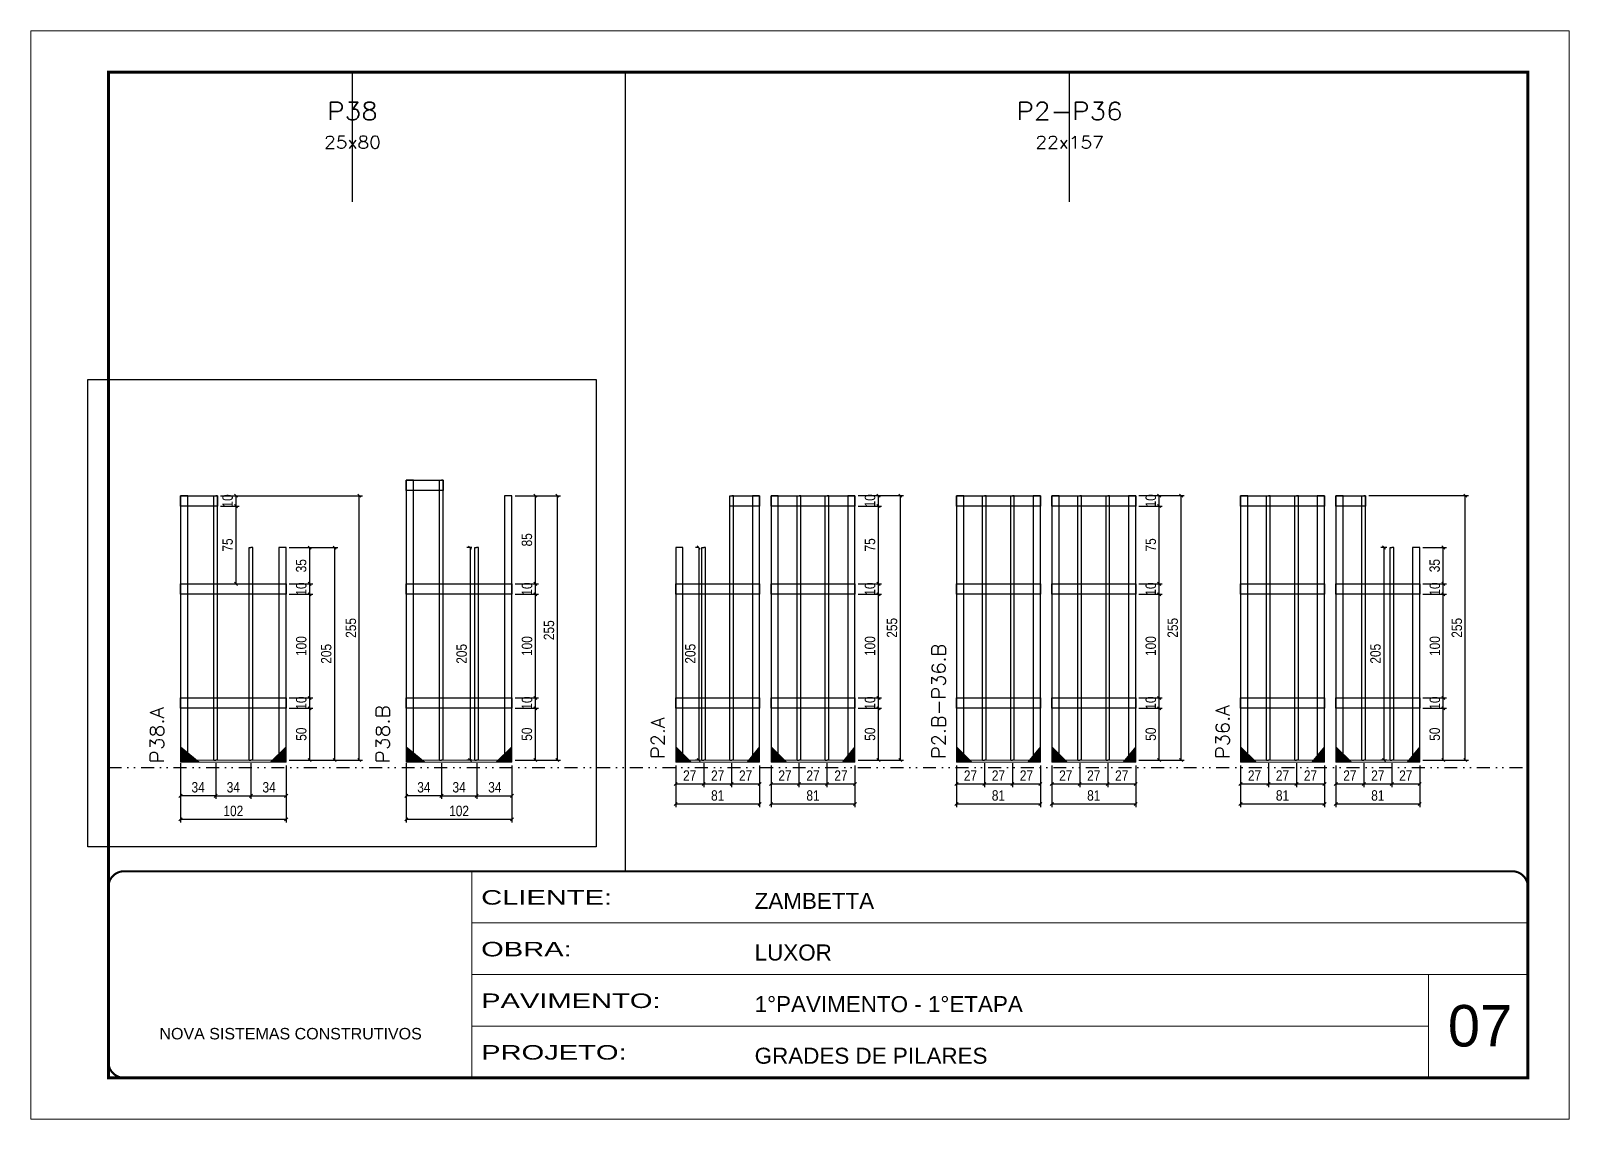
# Model space of a CAD drawing. Extents: x 14400 to 20667, y -21631 to 6985.
# Drawn here: x 17597 to 19082, y 4786 to 5836 of the extents above; entities that cross this region are included whole.
import ezdxf
from ezdxf.enums import TextEntityAlignment as Align

# ---------------------------------------------------------------- set-up
doc = ezdxf.new("R2010")
doc.units = 0
for name, pattern in [('CONTINUO', [0]), ('DASHED', [0.75, 0.5, -0.25]), ('DIVIDE2', [0.625, 0.25, -0.125, 0, -0.125, 0, -0.125]), ('HIDDEN', [0.375, 0.25, -0.125])]:
    doc.linetypes.add(name, pattern=pattern)
doc.layers.add('00 - FELIPE', color=6, linetype='Continuous', plot=False)
for name, color, linetype, lineweight in [('CARIMBO', 255, 'Continuous', 9), ('Folhas', 255, 'Continuous', 9), ('Madeira', 126, 'Continuous', 18), ('Sarr 2.2x7', 40, 'Continuous', 9), ('SARRAFO DE PRESSAO', 251, 'DASHED', 9), ('Texto Seção', 7, 'Continuous', 15)]:
    doc.layers.add(name, color=color, linetype=linetype, lineweight=lineweight)
for name, color, linetype in [('COTA', 241, 'Continuous'), ('Nível', 160, 'Continuous'), ('SARR_2.2x10', 60, 'Continuous'), ('SARR_3.5x7', 81, 'Continuous'), ('SARR_7x7', 40, 'Continuous'), ('Texto de Titulo', 7, 'Continuous'), ('Texto Qtd Sarr', 242, 'Continuous')]:
    doc.layers.add(name, color=color, linetype=linetype)
doc.styles.add('ARIAL', font='arial.ttf')
doc.styles.add('COTA TECNICA', font='techl___.ttf', dxfattribs={"height": 10})
doc.styles.add('REGUA-120', font='ROMANS.shx', dxfattribs={"height": 15})
doc.styles.add('ROMANS', font='romans.shx')
doc.styles.add('Tecnologia', font='')
doc.styles.get('Tecnologia').set_extended_font_data('Forgotten Futurist')
doc.dimstyles.new('PAINEL', dxfattribs={"dimtxt": 10, "dimasz": 3, "dimexe": 3, "dimexo": 3, "dimgap": 3, "dimtad": 1, "dimdec": 1, "dimzin": 12, "dimdsep": 46, "dimtxsty": 'COTA TECNICA', "dimblk1": 'OBLIQUE', "dimblk2": 'OBLIQUE', "dimsah": 1, "dimcen": 0.9, "dimclrd": 4, "dimclre": 4, "dimclrt": 240, "dimadec": 1, "dimazin": 3, "dimtfac": 1, "dimtdec": 1, "dimtmove": 0, "dimatfit": 3, "dimfxl": 1, "dimtolj": 1, "dimtzin": 12, "dimarcsym": 0})

msp = doc.modelspace()

# ---------------------------------------------------------------- texts
at = {"layer": 'CARIMBO', "style": 'ARIAL'}
msp.add_text('07', height=40, dxfattribs=at).set_placement((18964.83, 4856.3))
at = {"layer": 'Texto Seção', "style": 'REGUA-120'}
for s, width, p in [('P2.B-P36.B', 1.05, (18479.79, 5133.73)), ('P38.A', 1.1, (17725.35, 5129.32)), ('P38.B', 1.1, (17943.21, 5129.32)), ('P36.A', 1.05, (18753.98, 5133.73)), ('P2.A', 1.05, (18208.83, 5133.73))]:
    msp.add_text(s, height=13, rotation=90, dxfattribs=dict(at, width=width)).set_placement(p)

# ---------------------------------------------------------------- blocks, each defined once
blk = doc.blocks.new('9999999999')
at = {"color": 30, "linetype": 'CONTINUO'}
for p, q in [((98564.6, 34230.2), (98564.6, 34429.4)), ((98564.6, 34379.6), (99584, 34379.6)), ((98564.6, 34329.8), (99488, 34329.8)), ((99584, 34329.8), (99488, 34329.8)), ((99488, 34329.8), (99488, 34230.2)), ((98564.6, 34280), (99488, 34280))]:
    blk.add_line(p, q, dxfattribs=at)
at = {"color": 30, "linetype": 'CONTINUO', "const_width": 2}
blk.add_lwpolyline([(99584, 34230.2), (99584, 34414.4, 0.414214), (99569, 34429.4), (98229, 34429.4, 0.414214), (98214, 34414.4), (98214, 34245.2, 0.414214), (98229, 34230.2), (99584, 34230.2)], format="xyb", dxfattribs=at)
at = {"layer": 'Folhas'}
blk.add_lwpolyline([(98139, 34190.2), (99624, 34190.2), (99624, 35240.2), (98139, 35240.2)], close=True, dxfattribs=at)
at = {"layer": 'Folhas', "color": 30, "const_width": 3}
blk.add_lwpolyline([(98214, 34230.2), (99584, 34230.2), (99584, 35200.2), (98214, 35200.2)], close=True, dxfattribs=at)
at = {"color": 7, "linetype": 'Continuous', "ltscale": 5, "style": 'ARIAL'}
for s, height, p in [('ZAMBETTA', 15.48, (98837.7, 34393.1)), ('LUXOR', 15.48, (98837.7, 34343.3)), ('1°PAVIMENTO - 1°ETAPA', 15.483, (98837.7, 34293.5)), ('NOVA SISTEMAS CONSTRUTIVOS', 11.059, (98263.2, 34267.2)), ('GRADES DE PILARES', 15.483, (98837.7, 34243.7))]:
    blk.add_text(s, height=height, dxfattribs=at).set_placement(p)
at = {"layer": 'Folhas', "color": 7, "style": 'Tecnologia', "width": 1.5}
for s, p in [('CLIENTE:', (98573.7, 34397.2)), ('OBRA:', (98573.7, 34347.3)), ('PAVIMENTO:', (98573.7, 34297.5)), ('PROJETO:', (98573.7, 34247.7))]:
    blk.add_text(s, height=14, dxfattribs=at).set_placement(p)
blk = doc.blocks.new('_Oblique')
at = {"color": 0, "linetype": 'ByBlock', "lineweight": -2}
blk.add_line((-0.5, -0.5), (0.5, 0.5), dxfattribs=at)
blk = doc.blocks.new('*D1358')
at = {"layer": 'COTA', "color": 4, "lineweight": -2, "transparency": 16777216}
for p, q in [((18311.5, 5127.4), (18311.5, 5106.6)), ((18338.5, 5129.6), (18338.5, 5106.6)), ((18311.5, 5109.6), (18338.5, 5109.6))]:
    blk.add_line(p, q, dxfattribs=at)
at = {"layer": 'Defpoints', "color": 0, "transparency": 16777216}
for p in [(18311.5, 5130.4), (18338.5, 5132.6), (18338.5, 5109.6)]:
    blk.add_point(p, dxfattribs=at)
at = {"layer": 'COTA', "color": 4, "lineweight": -2, "transparency": 16777216, "xscale": 3, "yscale": 3, "zscale": 3, "rotation": 180}
blk.add_blockref('_Oblique', (18311.5, 5109.6), dxfattribs=at)
at = {"layer": 'COTA', "color": 4, "lineweight": -2, "transparency": 16777216, "xscale": 3, "yscale": 3, "zscale": 3}
blk.add_blockref('_Oblique', (18338.5, 5109.6), dxfattribs=at)
at = {"layer": 'COTA', "color": 240, "transparency": 16777216, "insert": (18325, 5117.7), "char_height": 10, "attachment_point": 5, "style": 'COTA TECNICA'}
blk.add_mtext('\\A1;27', dxfattribs=at)
blk = doc.blocks.new('*D1359')
at = {"layer": 'COTA', "color": 4, "lineweight": -2, "transparency": 16777216}
for p, q in [((18338.5, 5129.6), (18338.5, 5106.6)), ((18365.5, 5129.6), (18365.5, 5106.6)), ((18338.5, 5109.6), (18365.5, 5109.6))]:
    blk.add_line(p, q, dxfattribs=at)
at = {"layer": 'Defpoints', "color": 0, "transparency": 16777216}
for p in [(18338.5, 5132.6), (18365.5, 5132.6), (18365.5, 5109.6)]:
    blk.add_point(p, dxfattribs=at)
at = {"layer": 'COTA', "color": 4, "lineweight": -2, "transparency": 16777216, "xscale": 3, "yscale": 3, "zscale": 3, "rotation": 180}
blk.add_blockref('_Oblique', (18338.5, 5109.6), dxfattribs=at)
at = {"layer": 'COTA', "color": 4, "lineweight": -2, "transparency": 16777216, "xscale": 3, "yscale": 3, "zscale": 3}
blk.add_blockref('_Oblique', (18365.5, 5109.6), dxfattribs=at)
at = {"layer": 'COTA', "color": 240, "transparency": 16777216, "insert": (18352, 5117.7), "char_height": 10, "attachment_point": 5, "style": 'COTA TECNICA'}
blk.add_mtext('\\A1;27', dxfattribs=at)
blk = doc.blocks.new('*D1360')
at = {"layer": 'COTA', "color": 4, "lineweight": -2, "transparency": 16777216}
for p, q in [((18365.5, 5129.6), (18365.5, 5106.6)), ((18392.5, 5127.4), (18392.5, 5106.6)), ((18365.5, 5109.6), (18392.5, 5109.6))]:
    blk.add_line(p, q, dxfattribs=at)
at = {"layer": 'Defpoints', "color": 0, "transparency": 16777216}
for p in [(18365.5, 5132.6), (18392.5, 5130.4), (18392.5, 5109.6)]:
    blk.add_point(p, dxfattribs=at)
at = {"layer": 'COTA', "color": 4, "lineweight": -2, "transparency": 16777216, "xscale": 3, "yscale": 3, "zscale": 3, "rotation": 180}
blk.add_blockref('_Oblique', (18365.5, 5109.6), dxfattribs=at)
at = {"layer": 'COTA', "color": 4, "lineweight": -2, "transparency": 16777216, "xscale": 3, "yscale": 3, "zscale": 3}
blk.add_blockref('_Oblique', (18392.5, 5109.6), dxfattribs=at)
at = {"layer": 'COTA', "color": 240, "transparency": 16777216, "insert": (18379, 5117.7), "char_height": 10, "attachment_point": 5, "style": 'COTA TECNICA'}
blk.add_mtext('\\A1;27', dxfattribs=at)
blk = doc.blocks.new('*D1361')
at = {"layer": 'COTA', "color": 4, "lineweight": -2, "transparency": 16777216}
for p, q in [((18311.5, 5127.4), (18311.5, 5087.3)), ((18392.5, 5127.4), (18392.5, 5087.3)), ((18311.5, 5090.3), (18392.5, 5090.3))]:
    blk.add_line(p, q, dxfattribs=at)
at = {"layer": 'Defpoints', "color": 0, "transparency": 16777216}
for p in [(18311.5, 5130.4), (18392.5, 5130.4), (18392.5, 5090.3)]:
    blk.add_point(p, dxfattribs=at)
at = {"layer": 'COTA', "color": 4, "lineweight": -2, "transparency": 16777216, "xscale": 3, "yscale": 3, "zscale": 3, "rotation": 180}
blk.add_blockref('_Oblique', (18311.5, 5090.3), dxfattribs=at)
at = {"layer": 'COTA', "color": 4, "lineweight": -2, "transparency": 16777216, "xscale": 3, "yscale": 3, "zscale": 3}
blk.add_blockref('_Oblique', (18392.5, 5090.3), dxfattribs=at)
at = {"layer": 'COTA', "color": 240, "transparency": 16777216, "insert": (18352, 5098.4), "char_height": 10, "attachment_point": 5, "style": 'COTA TECNICA'}
blk.add_mtext('\\A1;81', dxfattribs=at)
blk = doc.blocks.new('*D1362')
at = {"layer": 'COTA', "color": 4, "lineweight": -2, "transparency": 16777216}
for p, q in [((18395.5, 5182.6), (18418.2, 5182.6)), ((18415.2, 5132.6), (18415.2, 5182.6)), ((18395.5, 5132.6), (18418.2, 5132.6))]:
    blk.add_line(p, q, dxfattribs=at)
at = {"layer": 'Defpoints', "color": 0, "transparency": 16777216}
for p in [(18392.5, 5182.6), (18415.2, 5182.6), (18392.5, 5132.6)]:
    blk.add_point(p, dxfattribs=at)
at = {"layer": 'COTA', "color": 4, "lineweight": -2, "transparency": 16777216, "xscale": 3, "yscale": 3, "zscale": 3}
for p, rotation in [((18415.2, 5182.6), 90), ((18415.2, 5132.6), 270)]:
    blk.add_blockref('_Oblique', p, dxfattribs=dict(at, rotation=rotation))
at = {"layer": 'COTA', "color": 240, "transparency": 16777216, "insert": (18407.1, 5157.6), "char_height": 10, "attachment_point": 5, "rotation": 90, "style": 'COTA TECNICA'}
blk.add_mtext('\\A1;50', dxfattribs=at)
blk = doc.blocks.new('*D1363')
at = {"layer": 'COTA', "color": 4, "lineweight": -2, "transparency": 16777216}
for p, q in [((18395.5, 5192.6), (18418.2, 5192.6)), ((18415.2, 5182.6), (18415.2, 5192.6)), ((18395.5, 5182.6), (18418.2, 5182.6))]:
    blk.add_line(p, q, dxfattribs=at)
at = {"layer": 'Defpoints', "color": 0, "transparency": 16777216}
for p in [(18392.5, 5192.6), (18415.2, 5192.6), (18392.5, 5182.6)]:
    blk.add_point(p, dxfattribs=at)
at = {"layer": 'COTA', "color": 4, "lineweight": -2, "transparency": 16777216, "xscale": 3, "yscale": 3, "zscale": 3}
for p, rotation in [((18415.2, 5192.6), 90), ((18415.2, 5182.6), 270)]:
    blk.add_blockref('_Oblique', p, dxfattribs=dict(at, rotation=rotation))
at = {"layer": 'COTA', "color": 240, "transparency": 16777216, "insert": (18407.1, 5187.6), "char_height": 10, "attachment_point": 5, "rotation": 90, "style": 'COTA TECNICA'}
blk.add_mtext('\\A1;10', dxfattribs=at)
blk = doc.blocks.new('*D1364')
at = {"layer": 'COTA', "color": 4, "lineweight": -2, "transparency": 16777216}
for p, q in [((18395.5, 5292.6), (18418.2, 5292.6)), ((18415.2, 5192.6), (18415.2, 5292.6)), ((18395.5, 5192.6), (18418.2, 5192.6))]:
    blk.add_line(p, q, dxfattribs=at)
at = {"layer": 'Defpoints', "color": 0, "transparency": 16777216}
for p in [(18392.5, 5292.6), (18415.2, 5292.6), (18392.5, 5192.6)]:
    blk.add_point(p, dxfattribs=at)
at = {"layer": 'COTA', "color": 4, "lineweight": -2, "transparency": 16777216, "xscale": 3, "yscale": 3, "zscale": 3}
for p, rotation in [((18415.2, 5292.6), 90), ((18415.2, 5192.6), 270)]:
    blk.add_blockref('_Oblique', p, dxfattribs=dict(at, rotation=rotation))
at = {"layer": 'COTA', "color": 240, "transparency": 16777216, "insert": (18407.1, 5242.6), "char_height": 10, "attachment_point": 5, "rotation": 90, "style": 'COTA TECNICA'}
blk.add_mtext('\\A1;100', dxfattribs=at)
blk = doc.blocks.new('*D1365')
at = {"layer": 'COTA', "color": 4, "lineweight": -2, "transparency": 16777216}
for p, q in [((18395.5, 5302.6), (18418.2, 5302.6)), ((18415.2, 5292.6), (18415.2, 5302.6)), ((18395.5, 5292.6), (18418.2, 5292.6))]:
    blk.add_line(p, q, dxfattribs=at)
at = {"layer": 'Defpoints', "color": 0, "transparency": 16777216}
for p in [(18392.5, 5302.6), (18415.2, 5302.6), (18392.5, 5292.6)]:
    blk.add_point(p, dxfattribs=at)
at = {"layer": 'COTA', "color": 4, "lineweight": -2, "transparency": 16777216, "xscale": 3, "yscale": 3, "zscale": 3}
for p, rotation in [((18415.2, 5302.6), 90), ((18415.2, 5292.6), 270)]:
    blk.add_blockref('_Oblique', p, dxfattribs=dict(at, rotation=rotation))
at = {"layer": 'COTA', "color": 240, "transparency": 16777216, "insert": (18407.1, 5297.6), "char_height": 10, "attachment_point": 5, "rotation": 90, "style": 'COTA TECNICA'}
blk.add_mtext('\\A1;10', dxfattribs=at)
blk = doc.blocks.new('*D1366')
at = {"layer": 'COTA', "color": 4, "lineweight": -2, "transparency": 16777216}
for p, q in [((18219.5, 5127.4), (18219.5, 5106.6)), ((18246.5, 5129.6), (18246.5, 5106.6)), ((18219.5, 5109.6), (18246.5, 5109.6))]:
    blk.add_line(p, q, dxfattribs=at)
at = {"layer": 'Defpoints', "color": 0, "transparency": 16777216}
for p in [(18219.5, 5130.4), (18246.5, 5132.6), (18246.5, 5109.6)]:
    blk.add_point(p, dxfattribs=at)
at = {"layer": 'COTA', "color": 4, "lineweight": -2, "transparency": 16777216, "xscale": 3, "yscale": 3, "zscale": 3, "rotation": 180}
blk.add_blockref('_Oblique', (18219.5, 5109.6), dxfattribs=at)
at = {"layer": 'COTA', "color": 4, "lineweight": -2, "transparency": 16777216, "xscale": 3, "yscale": 3, "zscale": 3}
blk.add_blockref('_Oblique', (18246.5, 5109.6), dxfattribs=at)
at = {"layer": 'COTA', "color": 240, "transparency": 16777216, "insert": (18233, 5117.7), "char_height": 10, "attachment_point": 5, "style": 'COTA TECNICA'}
blk.add_mtext('\\A1;27', dxfattribs=at)
blk = doc.blocks.new('*D1367')
at = {"layer": 'COTA', "color": 4, "lineweight": -2, "transparency": 16777216}
for p, q in [((18246.5, 5129.6), (18246.5, 5106.6)), ((18273.5, 5129.6), (18273.5, 5106.6)), ((18246.5, 5109.6), (18273.5, 5109.6))]:
    blk.add_line(p, q, dxfattribs=at)
at = {"layer": 'Defpoints', "color": 0, "transparency": 16777216}
for p in [(18246.5, 5132.6), (18273.5, 5132.6), (18273.5, 5109.6)]:
    blk.add_point(p, dxfattribs=at)
at = {"layer": 'COTA', "color": 4, "lineweight": -2, "transparency": 16777216, "xscale": 3, "yscale": 3, "zscale": 3, "rotation": 180}
blk.add_blockref('_Oblique', (18246.5, 5109.6), dxfattribs=at)
at = {"layer": 'COTA', "color": 4, "lineweight": -2, "transparency": 16777216, "xscale": 3, "yscale": 3, "zscale": 3}
blk.add_blockref('_Oblique', (18273.5, 5109.6), dxfattribs=at)
at = {"layer": 'COTA', "color": 240, "transparency": 16777216, "insert": (18260, 5117.7), "char_height": 10, "attachment_point": 5, "style": 'COTA TECNICA'}
blk.add_mtext('\\A1;27', dxfattribs=at)
blk = doc.blocks.new('*D1368')
at = {"layer": 'COTA', "color": 4, "lineweight": -2, "transparency": 16777216}
for p, q in [((18273.5, 5129.6), (18273.5, 5106.6)), ((18300.5, 5127.4), (18300.5, 5106.6)), ((18273.5, 5109.6), (18300.5, 5109.6))]:
    blk.add_line(p, q, dxfattribs=at)
at = {"layer": 'Defpoints', "color": 0, "transparency": 16777216}
for p in [(18273.5, 5132.6), (18300.5, 5130.4), (18300.5, 5109.6)]:
    blk.add_point(p, dxfattribs=at)
at = {"layer": 'COTA', "color": 4, "lineweight": -2, "transparency": 16777216, "xscale": 3, "yscale": 3, "zscale": 3, "rotation": 180}
blk.add_blockref('_Oblique', (18273.5, 5109.6), dxfattribs=at)
at = {"layer": 'COTA', "color": 4, "lineweight": -2, "transparency": 16777216, "xscale": 3, "yscale": 3, "zscale": 3}
blk.add_blockref('_Oblique', (18300.5, 5109.6), dxfattribs=at)
at = {"layer": 'COTA', "color": 240, "transparency": 16777216, "insert": (18287, 5117.7), "char_height": 10, "attachment_point": 5, "style": 'COTA TECNICA'}
blk.add_mtext('\\A1;27', dxfattribs=at)
blk = doc.blocks.new('*D1369')
at = {"layer": 'COTA', "color": 4, "lineweight": -2, "transparency": 16777216}
for p, q in [((18219.5, 5127.4), (18219.5, 5087.3)), ((18300.5, 5127.4), (18300.5, 5087.3)), ((18219.5, 5090.3), (18300.5, 5090.3))]:
    blk.add_line(p, q, dxfattribs=at)
at = {"layer": 'Defpoints', "color": 0, "transparency": 16777216}
for p in [(18219.5, 5130.4), (18300.5, 5130.4), (18300.5, 5090.3)]:
    blk.add_point(p, dxfattribs=at)
at = {"layer": 'COTA', "color": 4, "lineweight": -2, "transparency": 16777216, "xscale": 3, "yscale": 3, "zscale": 3, "rotation": 180}
blk.add_blockref('_Oblique', (18219.5, 5090.3), dxfattribs=at)
at = {"layer": 'COTA', "color": 4, "lineweight": -2, "transparency": 16777216, "xscale": 3, "yscale": 3, "zscale": 3}
blk.add_blockref('_Oblique', (18300.5, 5090.3), dxfattribs=at)
at = {"layer": 'COTA', "color": 240, "transparency": 16777216, "insert": (18260, 5098.4), "char_height": 10, "attachment_point": 5, "style": 'COTA TECNICA'}
blk.add_mtext('\\A1;81', dxfattribs=at)
blk = doc.blocks.new('*D1370')
at = {"layer": 'COTA', "color": 4, "lineweight": -2, "transparency": 16777216}
for p, q in [((18395.5, 5387.7), (18439.4, 5387.7)), ((18436.4, 5132.6), (18436.4, 5387.7)), ((18395.5, 5132.6), (18439.4, 5132.6))]:
    blk.add_line(p, q, dxfattribs=at)
at = {"layer": 'Defpoints', "color": 0, "transparency": 16777216}
for p in [(18392.5, 5387.7), (18436.4, 5387.7), (18392.5, 5132.6)]:
    blk.add_point(p, dxfattribs=at)
at = {"layer": 'COTA', "color": 4, "lineweight": -2, "transparency": 16777216, "xscale": 3, "yscale": 3, "zscale": 3}
for p, rotation in [((18436.4, 5387.7), 90), ((18436.4, 5132.6), 270)]:
    blk.add_blockref('_Oblique', p, dxfattribs=dict(at, rotation=rotation))
at = {"layer": 'COTA', "color": 240, "transparency": 16777216, "insert": (18428.3, 5260.2), "char_height": 10, "attachment_point": 5, "rotation": 90, "style": 'COTA TECNICA'}
blk.add_mtext('\\A1;255', dxfattribs=at)
blk = doc.blocks.new('*D1308')
at = {"layer": 'COTA', "color": 4, "lineweight": -2, "transparency": 16777216}
for p, q in [((18856.7, 5127.4), (18856.7, 5106.6)), ((18883.7, 5129.6), (18883.7, 5106.6)), ((18856.7, 5109.6), (18883.7, 5109.6))]:
    blk.add_line(p, q, dxfattribs=at)
at = {"layer": 'Defpoints', "color": 0, "transparency": 16777216}
for p in [(18856.7, 5130.4), (18883.7, 5132.6), (18883.7, 5109.6)]:
    blk.add_point(p, dxfattribs=at)
at = {"layer": 'COTA', "color": 4, "lineweight": -2, "transparency": 16777216, "xscale": 3, "yscale": 3, "zscale": 3, "rotation": 180}
blk.add_blockref('_Oblique', (18856.7, 5109.6), dxfattribs=at)
at = {"layer": 'COTA', "color": 4, "lineweight": -2, "transparency": 16777216, "xscale": 3, "yscale": 3, "zscale": 3}
blk.add_blockref('_Oblique', (18883.7, 5109.6), dxfattribs=at)
at = {"layer": 'COTA', "color": 240, "transparency": 16777216, "insert": (18870.2, 5117.7), "char_height": 10, "attachment_point": 5, "style": 'COTA TECNICA'}
blk.add_mtext('\\A1;27', dxfattribs=at)
blk = doc.blocks.new('*D1309')
at = {"layer": 'COTA', "color": 4, "lineweight": -2, "transparency": 16777216}
for p, q in [((18883.7, 5129.6), (18883.7, 5106.6)), ((18910.7, 5129.6), (18910.7, 5106.6)), ((18883.7, 5109.6), (18910.7, 5109.6))]:
    blk.add_line(p, q, dxfattribs=at)
at = {"layer": 'Defpoints', "color": 0, "transparency": 16777216}
for p in [(18883.7, 5132.6), (18910.7, 5132.6), (18910.7, 5109.6)]:
    blk.add_point(p, dxfattribs=at)
at = {"layer": 'COTA', "color": 4, "lineweight": -2, "transparency": 16777216, "xscale": 3, "yscale": 3, "zscale": 3, "rotation": 180}
blk.add_blockref('_Oblique', (18883.7, 5109.6), dxfattribs=at)
at = {"layer": 'COTA', "color": 4, "lineweight": -2, "transparency": 16777216, "xscale": 3, "yscale": 3, "zscale": 3}
blk.add_blockref('_Oblique', (18910.7, 5109.6), dxfattribs=at)
at = {"layer": 'COTA', "color": 240, "transparency": 16777216, "insert": (18897.2, 5117.7), "char_height": 10, "attachment_point": 5, "style": 'COTA TECNICA'}
blk.add_mtext('\\A1;27', dxfattribs=at)
blk = doc.blocks.new('*D1310')
at = {"layer": 'COTA', "color": 4, "lineweight": -2, "transparency": 16777216}
for p, q in [((18910.7, 5129.6), (18910.7, 5106.6)), ((18937.7, 5127.4), (18937.7, 5106.6)), ((18910.7, 5109.6), (18937.7, 5109.6))]:
    blk.add_line(p, q, dxfattribs=at)
at = {"layer": 'Defpoints', "color": 0, "transparency": 16777216}
for p in [(18910.7, 5132.6), (18937.7, 5130.4), (18937.7, 5109.6)]:
    blk.add_point(p, dxfattribs=at)
at = {"layer": 'COTA', "color": 4, "lineweight": -2, "transparency": 16777216, "xscale": 3, "yscale": 3, "zscale": 3, "rotation": 180}
blk.add_blockref('_Oblique', (18910.7, 5109.6), dxfattribs=at)
at = {"layer": 'COTA', "color": 4, "lineweight": -2, "transparency": 16777216, "xscale": 3, "yscale": 3, "zscale": 3}
blk.add_blockref('_Oblique', (18937.7, 5109.6), dxfattribs=at)
at = {"layer": 'COTA', "color": 240, "transparency": 16777216, "insert": (18924.2, 5117.7), "char_height": 10, "attachment_point": 5, "style": 'COTA TECNICA'}
blk.add_mtext('\\A1;27', dxfattribs=at)
blk = doc.blocks.new('*D1311')
at = {"layer": 'COTA', "color": 4, "lineweight": -2, "transparency": 16777216}
for p, q in [((18856.7, 5127.4), (18856.7, 5087.3)), ((18937.7, 5127.4), (18937.7, 5087.3)), ((18856.7, 5090.3), (18937.7, 5090.3))]:
    blk.add_line(p, q, dxfattribs=at)
at = {"layer": 'Defpoints', "color": 0, "transparency": 16777216}
for p in [(18856.7, 5130.4), (18937.7, 5130.4), (18937.7, 5090.3)]:
    blk.add_point(p, dxfattribs=at)
at = {"layer": 'COTA', "color": 4, "lineweight": -2, "transparency": 16777216, "xscale": 3, "yscale": 3, "zscale": 3, "rotation": 180}
blk.add_blockref('_Oblique', (18856.7, 5090.3), dxfattribs=at)
at = {"layer": 'COTA', "color": 4, "lineweight": -2, "transparency": 16777216, "xscale": 3, "yscale": 3, "zscale": 3}
blk.add_blockref('_Oblique', (18937.7, 5090.3), dxfattribs=at)
at = {"layer": 'COTA', "color": 240, "transparency": 16777216, "insert": (18897.2, 5098.4), "char_height": 10, "attachment_point": 5, "style": 'COTA TECNICA'}
blk.add_mtext('\\A1;81', dxfattribs=at)
blk = doc.blocks.new('*D1312')
at = {"layer": 'COTA', "color": 4, "lineweight": -2, "transparency": 16777216}
for p, q in [((18940.7, 5182.6), (18963.4, 5182.6)), ((18960.4, 5132.6), (18960.4, 5182.6)), ((18940.7, 5132.6), (18963.4, 5132.6))]:
    blk.add_line(p, q, dxfattribs=at)
at = {"layer": 'Defpoints', "color": 0, "transparency": 16777216}
for p in [(18937.7, 5182.6), (18960.4, 5182.6), (18937.7, 5132.6)]:
    blk.add_point(p, dxfattribs=at)
at = {"layer": 'COTA', "color": 4, "lineweight": -2, "transparency": 16777216, "xscale": 3, "yscale": 3, "zscale": 3}
for p, rotation in [((18960.4, 5182.6), 90), ((18960.4, 5132.6), 270)]:
    blk.add_blockref('_Oblique', p, dxfattribs=dict(at, rotation=rotation))
at = {"layer": 'COTA', "color": 240, "transparency": 16777216, "insert": (18952.2, 5157.6), "char_height": 10, "attachment_point": 5, "rotation": 90, "style": 'COTA TECNICA'}
blk.add_mtext('\\A1;50', dxfattribs=at)
blk = doc.blocks.new('*D1313')
at = {"layer": 'COTA', "color": 4, "lineweight": -2, "transparency": 16777216}
for p, q in [((18940.7, 5192.6), (18963.4, 5192.6)), ((18960.4, 5182.6), (18960.4, 5192.6)), ((18940.7, 5182.6), (18963.4, 5182.6))]:
    blk.add_line(p, q, dxfattribs=at)
at = {"layer": 'Defpoints', "color": 0, "transparency": 16777216}
for p in [(18937.7, 5192.6), (18960.4, 5192.6), (18937.7, 5182.6)]:
    blk.add_point(p, dxfattribs=at)
at = {"layer": 'COTA', "color": 4, "lineweight": -2, "transparency": 16777216, "xscale": 3, "yscale": 3, "zscale": 3}
for p, rotation in [((18960.4, 5192.6), 90), ((18960.4, 5182.6), 270)]:
    blk.add_blockref('_Oblique', p, dxfattribs=dict(at, rotation=rotation))
at = {"layer": 'COTA', "color": 240, "transparency": 16777216, "insert": (18952.3, 5187.6), "char_height": 10, "attachment_point": 5, "rotation": 90, "style": 'COTA TECNICA'}
blk.add_mtext('\\A1;10', dxfattribs=at)
blk = doc.blocks.new('*D1314')
at = {"layer": 'COTA', "color": 4, "lineweight": -2, "transparency": 16777216}
for p, q in [((18940.7, 5292.6), (18963.4, 5292.6)), ((18960.4, 5192.6), (18960.4, 5292.6)), ((18940.7, 5192.6), (18963.4, 5192.6))]:
    blk.add_line(p, q, dxfattribs=at)
at = {"layer": 'Defpoints', "color": 0, "transparency": 16777216}
for p in [(18937.7, 5292.6), (18960.4, 5292.6), (18937.7, 5192.6)]:
    blk.add_point(p, dxfattribs=at)
at = {"layer": 'COTA', "color": 4, "lineweight": -2, "transparency": 16777216, "xscale": 3, "yscale": 3, "zscale": 3}
for p, rotation in [((18960.4, 5292.6), 90), ((18960.4, 5192.6), 270)]:
    blk.add_blockref('_Oblique', p, dxfattribs=dict(at, rotation=rotation))
at = {"layer": 'COTA', "color": 240, "transparency": 16777216, "insert": (18952.3, 5242.6), "char_height": 10, "attachment_point": 5, "rotation": 90, "style": 'COTA TECNICA'}
blk.add_mtext('\\A1;100', dxfattribs=at)
blk = doc.blocks.new('*D1315')
at = {"layer": 'COTA', "color": 4, "lineweight": -2, "transparency": 16777216}
for p, q in [((18940.7, 5302.6), (18963.4, 5302.6)), ((18960.4, 5292.6), (18960.4, 5302.6)), ((18940.7, 5292.6), (18963.4, 5292.6))]:
    blk.add_line(p, q, dxfattribs=at)
at = {"layer": 'Defpoints', "color": 0, "transparency": 16777216}
for p in [(18937.7, 5302.6), (18960.4, 5302.6), (18937.7, 5292.6)]:
    blk.add_point(p, dxfattribs=at)
at = {"layer": 'COTA', "color": 4, "lineweight": -2, "transparency": 16777216, "xscale": 3, "yscale": 3, "zscale": 3}
for p, rotation in [((18960.4, 5302.6), 90), ((18960.4, 5292.6), 270)]:
    blk.add_blockref('_Oblique', p, dxfattribs=dict(at, rotation=rotation))
at = {"layer": 'COTA', "color": 240, "transparency": 16777216, "insert": (18952.3, 5297.6), "char_height": 10, "attachment_point": 5, "rotation": 90, "style": 'COTA TECNICA'}
blk.add_mtext('\\A1;10', dxfattribs=at)
blk = doc.blocks.new('*D1316')
at = {"layer": 'COTA', "color": 4, "lineweight": -2, "transparency": 16777216}
for p, q in [((18764.7, 5127.4), (18764.7, 5106.6)), ((18791.7, 5129.6), (18791.7, 5106.6)), ((18764.7, 5109.6), (18791.7, 5109.6))]:
    blk.add_line(p, q, dxfattribs=at)
at = {"layer": 'Defpoints', "color": 0, "transparency": 16777216}
for p in [(18764.7, 5130.4), (18791.7, 5132.6), (18791.7, 5109.6)]:
    blk.add_point(p, dxfattribs=at)
at = {"layer": 'COTA', "color": 4, "lineweight": -2, "transparency": 16777216, "xscale": 3, "yscale": 3, "zscale": 3, "rotation": 180}
blk.add_blockref('_Oblique', (18764.7, 5109.6), dxfattribs=at)
at = {"layer": 'COTA', "color": 4, "lineweight": -2, "transparency": 16777216, "xscale": 3, "yscale": 3, "zscale": 3}
blk.add_blockref('_Oblique', (18791.7, 5109.6), dxfattribs=at)
at = {"layer": 'COTA', "color": 240, "transparency": 16777216, "insert": (18778.2, 5117.7), "char_height": 10, "attachment_point": 5, "style": 'COTA TECNICA'}
blk.add_mtext('\\A1;27', dxfattribs=at)
blk = doc.blocks.new('*D1317')
at = {"layer": 'COTA', "color": 4, "lineweight": -2, "transparency": 16777216}
for p, q in [((18791.7, 5129.6), (18791.7, 5106.6)), ((18818.7, 5129.6), (18818.7, 5106.6)), ((18791.7, 5109.6), (18818.7, 5109.6))]:
    blk.add_line(p, q, dxfattribs=at)
at = {"layer": 'Defpoints', "color": 0, "transparency": 16777216}
for p in [(18791.7, 5132.6), (18818.7, 5132.6), (18818.7, 5109.6)]:
    blk.add_point(p, dxfattribs=at)
at = {"layer": 'COTA', "color": 4, "lineweight": -2, "transparency": 16777216, "xscale": 3, "yscale": 3, "zscale": 3, "rotation": 180}
blk.add_blockref('_Oblique', (18791.7, 5109.6), dxfattribs=at)
at = {"layer": 'COTA', "color": 4, "lineweight": -2, "transparency": 16777216, "xscale": 3, "yscale": 3, "zscale": 3}
blk.add_blockref('_Oblique', (18818.7, 5109.6), dxfattribs=at)
at = {"layer": 'COTA', "color": 240, "transparency": 16777216, "insert": (18805.2, 5117.7), "char_height": 10, "attachment_point": 5, "style": 'COTA TECNICA'}
blk.add_mtext('\\A1;27', dxfattribs=at)
blk = doc.blocks.new('*D1318')
at = {"layer": 'COTA', "color": 4, "lineweight": -2, "transparency": 16777216}
for p, q in [((18818.7, 5129.6), (18818.7, 5106.6)), ((18845.7, 5127.4), (18845.7, 5106.6)), ((18818.7, 5109.6), (18845.7, 5109.6))]:
    blk.add_line(p, q, dxfattribs=at)
at = {"layer": 'Defpoints', "color": 0, "transparency": 16777216}
for p in [(18818.7, 5132.6), (18845.7, 5130.4), (18845.7, 5109.6)]:
    blk.add_point(p, dxfattribs=at)
at = {"layer": 'COTA', "color": 4, "lineweight": -2, "transparency": 16777216, "xscale": 3, "yscale": 3, "zscale": 3, "rotation": 180}
blk.add_blockref('_Oblique', (18818.7, 5109.6), dxfattribs=at)
at = {"layer": 'COTA', "color": 4, "lineweight": -2, "transparency": 16777216, "xscale": 3, "yscale": 3, "zscale": 3}
blk.add_blockref('_Oblique', (18845.7, 5109.6), dxfattribs=at)
at = {"layer": 'COTA', "color": 240, "transparency": 16777216, "insert": (18832.2, 5117.7), "char_height": 10, "attachment_point": 5, "style": 'COTA TECNICA'}
blk.add_mtext('\\A1;27', dxfattribs=at)
blk = doc.blocks.new('*D1319')
at = {"layer": 'COTA', "color": 4, "lineweight": -2, "transparency": 16777216}
for p, q in [((18764.7, 5127.4), (18764.7, 5087.3)), ((18845.7, 5127.4), (18845.7, 5087.3)), ((18764.7, 5090.3), (18845.7, 5090.3))]:
    blk.add_line(p, q, dxfattribs=at)
at = {"layer": 'Defpoints', "color": 0, "transparency": 16777216}
for p in [(18764.7, 5130.4), (18845.7, 5130.4), (18845.7, 5090.3)]:
    blk.add_point(p, dxfattribs=at)
at = {"layer": 'COTA', "color": 4, "lineweight": -2, "transparency": 16777216, "xscale": 3, "yscale": 3, "zscale": 3, "rotation": 180}
blk.add_blockref('_Oblique', (18764.7, 5090.3), dxfattribs=at)
at = {"layer": 'COTA', "color": 4, "lineweight": -2, "transparency": 16777216, "xscale": 3, "yscale": 3, "zscale": 3}
blk.add_blockref('_Oblique', (18845.7, 5090.3), dxfattribs=at)
at = {"layer": 'COTA', "color": 240, "transparency": 16777216, "insert": (18805.2, 5098.4), "char_height": 10, "attachment_point": 5, "style": 'COTA TECNICA'}
blk.add_mtext('\\A1;81', dxfattribs=at)
blk = doc.blocks.new('*D1320')
at = {"layer": 'COTA', "color": 4, "lineweight": -2, "transparency": 16777216}
for p, q in [((18888.4, 5387.7), (18984.6, 5387.7)), ((18981.6, 5132.6), (18981.6, 5387.7)), ((18940.7, 5132.6), (18984.6, 5132.6))]:
    blk.add_line(p, q, dxfattribs=at)
at = {"layer": 'Defpoints', "color": 0, "transparency": 16777216}
for p in [(18885.4, 5387.7), (18981.6, 5387.7), (18937.7, 5132.6)]:
    blk.add_point(p, dxfattribs=at)
at = {"layer": 'COTA', "color": 4, "lineweight": -2, "transparency": 16777216, "xscale": 3, "yscale": 3, "zscale": 3}
for p, rotation in [((18981.6, 5387.7), 90), ((18981.6, 5132.6), 270)]:
    blk.add_blockref('_Oblique', p, dxfattribs=dict(at, rotation=rotation))
at = {"layer": 'COTA', "color": 240, "transparency": 16777216, "insert": (18973.5, 5260.2), "char_height": 10, "attachment_point": 5, "rotation": 90, "style": 'COTA TECNICA'}
blk.add_mtext('\\A1;255', dxfattribs=at)
blk = doc.blocks.new('*D1321')
at = {"layer": 'COTA', "color": 4, "lineweight": -2, "transparency": 16777216}
for p, q in [((18940.7, 5337.7), (18963.4, 5337.7)), ((18960.4, 5302.6), (18960.4, 5337.7)), ((18940.7, 5302.6), (18963.4, 5302.6))]:
    blk.add_line(p, q, dxfattribs=at)
at = {"layer": 'Defpoints', "color": 0, "transparency": 16777216}
for p in [(18937.7, 5337.7), (18960.4, 5337.7), (18937.7, 5302.6)]:
    blk.add_point(p, dxfattribs=at)
at = {"layer": 'COTA', "color": 4, "lineweight": -2, "transparency": 16777216, "xscale": 3, "yscale": 3, "zscale": 3}
for p, rotation in [((18960.4, 5337.7), 90), ((18960.4, 5302.6), 270)]:
    blk.add_blockref('_Oblique', p, dxfattribs=dict(at, rotation=rotation))
at = {"layer": 'COTA', "color": 240, "transparency": 16777216, "insert": (18952.1, 5320.2), "char_height": 10, "attachment_point": 5, "rotation": 90, "style": 'COTA TECNICA'}
blk.add_mtext('\\A1;35', dxfattribs=at)
blk = doc.blocks.new('*D1322')
at = {"layer": 'COTA', "color": 4, "lineweight": -2, "transparency": 16777216}
for p, q in [((18906, 5337.7), (18900.1, 5337.7)), ((18903.1, 5337.7), (18903.1, 5132.6)), ((18906, 5132.6), (18900.1, 5132.6))]:
    blk.add_line(p, q, dxfattribs=at)
at = {"layer": 'Defpoints', "color": 0, "transparency": 16777216}
for p in [(18909, 5337.7), (18903.1, 5132.6), (18909, 5132.6)]:
    blk.add_point(p, dxfattribs=at)
at = {"layer": 'COTA', "color": 4, "lineweight": -2, "transparency": 16777216, "xscale": 3, "yscale": 3, "zscale": 3}
for p, rotation in [((18903.1, 5337.7), 90), ((18903.1, 5132.6), 270)]:
    blk.add_blockref('_Oblique', p, dxfattribs=dict(at, rotation=rotation))
at = {"layer": 'COTA', "color": 240, "transparency": 16777216, "insert": (18895, 5235.2), "char_height": 10, "attachment_point": 5, "rotation": 90, "style": 'COTA TECNICA'}
blk.add_mtext('\\A1;205', dxfattribs=at)
blk = doc.blocks.new('*D1323')
at = {"layer": 'COTA', "color": 4, "lineweight": -2, "transparency": 16777216}
for p, q in [((18582.5, 5127.4), (18582.5, 5106.6)), ((18609.5, 5129.6), (18609.5, 5106.6)), ((18582.5, 5109.6), (18609.5, 5109.6))]:
    blk.add_line(p, q, dxfattribs=at)
at = {"layer": 'Defpoints', "color": 0, "transparency": 16777216}
for p in [(18582.5, 5130.4), (18609.5, 5132.6), (18609.5, 5109.6)]:
    blk.add_point(p, dxfattribs=at)
at = {"layer": 'COTA', "color": 4, "lineweight": -2, "transparency": 16777216, "xscale": 3, "yscale": 3, "zscale": 3, "rotation": 180}
blk.add_blockref('_Oblique', (18582.5, 5109.6), dxfattribs=at)
at = {"layer": 'COTA', "color": 4, "lineweight": -2, "transparency": 16777216, "xscale": 3, "yscale": 3, "zscale": 3}
blk.add_blockref('_Oblique', (18609.5, 5109.6), dxfattribs=at)
at = {"layer": 'COTA', "color": 240, "transparency": 16777216, "insert": (18596, 5117.7), "char_height": 10, "attachment_point": 5, "style": 'COTA TECNICA'}
blk.add_mtext('\\A1;27', dxfattribs=at)
blk = doc.blocks.new('*D1324')
at = {"layer": 'COTA', "color": 4, "lineweight": -2, "transparency": 16777216}
for p, q in [((18609.5, 5129.6), (18609.5, 5106.6)), ((18636.5, 5129.6), (18636.5, 5106.6)), ((18609.5, 5109.6), (18636.5, 5109.6))]:
    blk.add_line(p, q, dxfattribs=at)
at = {"layer": 'Defpoints', "color": 0, "transparency": 16777216}
for p in [(18609.5, 5132.6), (18636.5, 5132.6), (18636.5, 5109.6)]:
    blk.add_point(p, dxfattribs=at)
at = {"layer": 'COTA', "color": 4, "lineweight": -2, "transparency": 16777216, "xscale": 3, "yscale": 3, "zscale": 3, "rotation": 180}
blk.add_blockref('_Oblique', (18609.5, 5109.6), dxfattribs=at)
at = {"layer": 'COTA', "color": 4, "lineweight": -2, "transparency": 16777216, "xscale": 3, "yscale": 3, "zscale": 3}
blk.add_blockref('_Oblique', (18636.5, 5109.6), dxfattribs=at)
at = {"layer": 'COTA', "color": 240, "transparency": 16777216, "insert": (18623, 5117.7), "char_height": 10, "attachment_point": 5, "style": 'COTA TECNICA'}
blk.add_mtext('\\A1;27', dxfattribs=at)
blk = doc.blocks.new('*D1325')
at = {"layer": 'COTA', "color": 4, "lineweight": -2, "transparency": 16777216}
for p, q in [((18636.5, 5129.6), (18636.5, 5106.6)), ((18663.5, 5127.4), (18663.5, 5106.6)), ((18636.5, 5109.6), (18663.5, 5109.6))]:
    blk.add_line(p, q, dxfattribs=at)
at = {"layer": 'Defpoints', "color": 0, "transparency": 16777216}
for p in [(18636.5, 5132.6), (18663.5, 5130.4), (18663.5, 5109.6)]:
    blk.add_point(p, dxfattribs=at)
at = {"layer": 'COTA', "color": 4, "lineweight": -2, "transparency": 16777216, "xscale": 3, "yscale": 3, "zscale": 3, "rotation": 180}
blk.add_blockref('_Oblique', (18636.5, 5109.6), dxfattribs=at)
at = {"layer": 'COTA', "color": 4, "lineweight": -2, "transparency": 16777216, "xscale": 3, "yscale": 3, "zscale": 3}
blk.add_blockref('_Oblique', (18663.5, 5109.6), dxfattribs=at)
at = {"layer": 'COTA', "color": 240, "transparency": 16777216, "insert": (18650, 5117.7), "char_height": 10, "attachment_point": 5, "style": 'COTA TECNICA'}
blk.add_mtext('\\A1;27', dxfattribs=at)
blk = doc.blocks.new('*D1326')
at = {"layer": 'COTA', "color": 4, "lineweight": -2, "transparency": 16777216}
for p, q in [((18582.5, 5127.4), (18582.5, 5087.3)), ((18663.5, 5127.4), (18663.5, 5087.3)), ((18582.5, 5090.3), (18663.5, 5090.3))]:
    blk.add_line(p, q, dxfattribs=at)
at = {"layer": 'Defpoints', "color": 0, "transparency": 16777216}
for p in [(18582.5, 5130.4), (18663.5, 5130.4), (18663.5, 5090.3)]:
    blk.add_point(p, dxfattribs=at)
at = {"layer": 'COTA', "color": 4, "lineweight": -2, "transparency": 16777216, "xscale": 3, "yscale": 3, "zscale": 3, "rotation": 180}
blk.add_blockref('_Oblique', (18582.5, 5090.3), dxfattribs=at)
at = {"layer": 'COTA', "color": 4, "lineweight": -2, "transparency": 16777216, "xscale": 3, "yscale": 3, "zscale": 3}
blk.add_blockref('_Oblique', (18663.5, 5090.3), dxfattribs=at)
at = {"layer": 'COTA', "color": 240, "transparency": 16777216, "insert": (18623, 5098.4), "char_height": 10, "attachment_point": 5, "style": 'COTA TECNICA'}
blk.add_mtext('\\A1;81', dxfattribs=at)
blk = doc.blocks.new('*D1327')
at = {"layer": 'COTA', "color": 4, "lineweight": -2, "transparency": 16777216}
for p, q in [((18666.5, 5182.6), (18689.2, 5182.6)), ((18686.2, 5132.6), (18686.2, 5182.6)), ((18666.5, 5132.6), (18689.2, 5132.6))]:
    blk.add_line(p, q, dxfattribs=at)
at = {"layer": 'Defpoints', "color": 0, "transparency": 16777216}
for p in [(18663.5, 5182.6), (18686.2, 5182.6), (18663.5, 5132.6)]:
    blk.add_point(p, dxfattribs=at)
at = {"layer": 'COTA', "color": 4, "lineweight": -2, "transparency": 16777216, "xscale": 3, "yscale": 3, "zscale": 3}
for p, rotation in [((18686.2, 5182.6), 90), ((18686.2, 5132.6), 270)]:
    blk.add_blockref('_Oblique', p, dxfattribs=dict(at, rotation=rotation))
at = {"layer": 'COTA', "color": 240, "transparency": 16777216, "insert": (18678.1, 5157.6), "char_height": 10, "attachment_point": 5, "rotation": 90, "style": 'COTA TECNICA'}
blk.add_mtext('\\A1;50', dxfattribs=at)
blk = doc.blocks.new('*D1328')
at = {"layer": 'COTA', "color": 4, "lineweight": -2, "transparency": 16777216}
for p, q in [((18666.5, 5192.6), (18689.2, 5192.6)), ((18686.2, 5182.6), (18686.2, 5192.6)), ((18666.5, 5182.6), (18689.2, 5182.6))]:
    blk.add_line(p, q, dxfattribs=at)
at = {"layer": 'Defpoints', "color": 0, "transparency": 16777216}
for p in [(18663.5, 5192.6), (18686.2, 5192.6), (18663.5, 5182.6)]:
    blk.add_point(p, dxfattribs=at)
at = {"layer": 'COTA', "color": 4, "lineweight": -2, "transparency": 16777216, "xscale": 3, "yscale": 3, "zscale": 3}
for p, rotation in [((18686.2, 5192.6), 90), ((18686.2, 5182.6), 270)]:
    blk.add_blockref('_Oblique', p, dxfattribs=dict(at, rotation=rotation))
at = {"layer": 'COTA', "color": 240, "transparency": 16777216, "insert": (18678.1, 5187.6), "char_height": 10, "attachment_point": 5, "rotation": 90, "style": 'COTA TECNICA'}
blk.add_mtext('\\A1;10', dxfattribs=at)
blk = doc.blocks.new('*D1329')
at = {"layer": 'COTA', "color": 4, "lineweight": -2, "transparency": 16777216}
for p, q in [((18666.5, 5292.6), (18689.2, 5292.6)), ((18686.2, 5192.6), (18686.2, 5292.6)), ((18666.5, 5192.6), (18689.2, 5192.6))]:
    blk.add_line(p, q, dxfattribs=at)
at = {"layer": 'Defpoints', "color": 0, "transparency": 16777216}
for p in [(18663.5, 5292.6), (18686.2, 5292.6), (18663.5, 5192.6)]:
    blk.add_point(p, dxfattribs=at)
at = {"layer": 'COTA', "color": 4, "lineweight": -2, "transparency": 16777216, "xscale": 3, "yscale": 3, "zscale": 3}
for p, rotation in [((18686.2, 5292.6), 90), ((18686.2, 5192.6), 270)]:
    blk.add_blockref('_Oblique', p, dxfattribs=dict(at, rotation=rotation))
at = {"layer": 'COTA', "color": 240, "transparency": 16777216, "insert": (18678.1, 5242.6), "char_height": 10, "attachment_point": 5, "rotation": 90, "style": 'COTA TECNICA'}
blk.add_mtext('\\A1;100', dxfattribs=at)
blk = doc.blocks.new('*D1330')
at = {"layer": 'COTA', "color": 4, "lineweight": -2, "transparency": 16777216}
for p, q in [((18666.5, 5302.6), (18689.2, 5302.6)), ((18686.2, 5292.6), (18686.2, 5302.6)), ((18666.5, 5292.6), (18689.2, 5292.6))]:
    blk.add_line(p, q, dxfattribs=at)
at = {"layer": 'Defpoints', "color": 0, "transparency": 16777216}
for p in [(18663.5, 5302.6), (18686.2, 5302.6), (18663.5, 5292.6)]:
    blk.add_point(p, dxfattribs=at)
at = {"layer": 'COTA', "color": 4, "lineweight": -2, "transparency": 16777216, "xscale": 3, "yscale": 3, "zscale": 3}
for p, rotation in [((18686.2, 5302.6), 90), ((18686.2, 5292.6), 270)]:
    blk.add_blockref('_Oblique', p, dxfattribs=dict(at, rotation=rotation))
at = {"layer": 'COTA', "color": 240, "transparency": 16777216, "insert": (18678.1, 5297.6), "char_height": 10, "attachment_point": 5, "rotation": 90, "style": 'COTA TECNICA'}
blk.add_mtext('\\A1;10', dxfattribs=at)
blk = doc.blocks.new('*D1331')
at = {"layer": 'COTA', "color": 4, "lineweight": -2, "transparency": 16777216}
for p, q in [((18490.5, 5127.4), (18490.5, 5106.6)), ((18517.5, 5129.6), (18517.5, 5106.6)), ((18490.5, 5109.6), (18517.5, 5109.6))]:
    blk.add_line(p, q, dxfattribs=at)
at = {"layer": 'Defpoints', "color": 0, "transparency": 16777216}
for p in [(18490.5, 5130.4), (18517.5, 5132.6), (18517.5, 5109.6)]:
    blk.add_point(p, dxfattribs=at)
at = {"layer": 'COTA', "color": 4, "lineweight": -2, "transparency": 16777216, "xscale": 3, "yscale": 3, "zscale": 3, "rotation": 180}
blk.add_blockref('_Oblique', (18490.5, 5109.6), dxfattribs=at)
at = {"layer": 'COTA', "color": 4, "lineweight": -2, "transparency": 16777216, "xscale": 3, "yscale": 3, "zscale": 3}
blk.add_blockref('_Oblique', (18517.5, 5109.6), dxfattribs=at)
at = {"layer": 'COTA', "color": 240, "transparency": 16777216, "insert": (18504, 5117.7), "char_height": 10, "attachment_point": 5, "style": 'COTA TECNICA'}
blk.add_mtext('\\A1;27', dxfattribs=at)
blk = doc.blocks.new('*D1332')
at = {"layer": 'COTA', "color": 4, "lineweight": -2, "transparency": 16777216}
for p, q in [((18517.5, 5129.6), (18517.5, 5106.6)), ((18544.5, 5129.6), (18544.5, 5106.6)), ((18517.5, 5109.6), (18544.5, 5109.6))]:
    blk.add_line(p, q, dxfattribs=at)
at = {"layer": 'Defpoints', "color": 0, "transparency": 16777216}
for p in [(18517.5, 5132.6), (18544.5, 5132.6), (18544.5, 5109.6)]:
    blk.add_point(p, dxfattribs=at)
at = {"layer": 'COTA', "color": 4, "lineweight": -2, "transparency": 16777216, "xscale": 3, "yscale": 3, "zscale": 3, "rotation": 180}
blk.add_blockref('_Oblique', (18517.5, 5109.6), dxfattribs=at)
at = {"layer": 'COTA', "color": 4, "lineweight": -2, "transparency": 16777216, "xscale": 3, "yscale": 3, "zscale": 3}
blk.add_blockref('_Oblique', (18544.5, 5109.6), dxfattribs=at)
at = {"layer": 'COTA', "color": 240, "transparency": 16777216, "insert": (18531, 5117.7), "char_height": 10, "attachment_point": 5, "style": 'COTA TECNICA'}
blk.add_mtext('\\A1;27', dxfattribs=at)
blk = doc.blocks.new('*D1333')
at = {"layer": 'COTA', "color": 4, "lineweight": -2, "transparency": 16777216}
for p, q in [((18544.5, 5129.6), (18544.5, 5106.6)), ((18571.5, 5127.4), (18571.5, 5106.6)), ((18544.5, 5109.6), (18571.5, 5109.6))]:
    blk.add_line(p, q, dxfattribs=at)
at = {"layer": 'Defpoints', "color": 0, "transparency": 16777216}
for p in [(18544.5, 5132.6), (18571.5, 5130.4), (18571.5, 5109.6)]:
    blk.add_point(p, dxfattribs=at)
at = {"layer": 'COTA', "color": 4, "lineweight": -2, "transparency": 16777216, "xscale": 3, "yscale": 3, "zscale": 3, "rotation": 180}
blk.add_blockref('_Oblique', (18544.5, 5109.6), dxfattribs=at)
at = {"layer": 'COTA', "color": 4, "lineweight": -2, "transparency": 16777216, "xscale": 3, "yscale": 3, "zscale": 3}
blk.add_blockref('_Oblique', (18571.5, 5109.6), dxfattribs=at)
at = {"layer": 'COTA', "color": 240, "transparency": 16777216, "insert": (18558, 5117.7), "char_height": 10, "attachment_point": 5, "style": 'COTA TECNICA'}
blk.add_mtext('\\A1;27', dxfattribs=at)
blk = doc.blocks.new('*D1334')
at = {"layer": 'COTA', "color": 4, "lineweight": -2, "transparency": 16777216}
for p, q in [((18490.5, 5127.4), (18490.5, 5087.3)), ((18571.5, 5127.4), (18571.5, 5087.3)), ((18490.5, 5090.3), (18571.5, 5090.3))]:
    blk.add_line(p, q, dxfattribs=at)
at = {"layer": 'Defpoints', "color": 0, "transparency": 16777216}
for p in [(18490.5, 5130.4), (18571.5, 5130.4), (18571.5, 5090.3)]:
    blk.add_point(p, dxfattribs=at)
at = {"layer": 'COTA', "color": 4, "lineweight": -2, "transparency": 16777216, "xscale": 3, "yscale": 3, "zscale": 3, "rotation": 180}
blk.add_blockref('_Oblique', (18490.5, 5090.3), dxfattribs=at)
at = {"layer": 'COTA', "color": 4, "lineweight": -2, "transparency": 16777216, "xscale": 3, "yscale": 3, "zscale": 3}
blk.add_blockref('_Oblique', (18571.5, 5090.3), dxfattribs=at)
at = {"layer": 'COTA', "color": 240, "transparency": 16777216, "insert": (18531, 5098.4), "char_height": 10, "attachment_point": 5, "style": 'COTA TECNICA'}
blk.add_mtext('\\A1;81', dxfattribs=at)
blk = doc.blocks.new('*D1335')
at = {"layer": 'COTA', "color": 4, "lineweight": -2, "transparency": 16777216}
for p, q in [((18666.5, 5387.7), (18710.4, 5387.7)), ((18707.4, 5132.6), (18707.4, 5387.7)), ((18666.5, 5132.6), (18710.4, 5132.6))]:
    blk.add_line(p, q, dxfattribs=at)
at = {"layer": 'Defpoints', "color": 0, "transparency": 16777216}
for p in [(18663.5, 5387.7), (18707.4, 5387.7), (18663.5, 5132.6)]:
    blk.add_point(p, dxfattribs=at)
at = {"layer": 'COTA', "color": 4, "lineweight": -2, "transparency": 16777216, "xscale": 3, "yscale": 3, "zscale": 3}
for p, rotation in [((18707.4, 5387.7), 90), ((18707.4, 5132.6), 270)]:
    blk.add_blockref('_Oblique', p, dxfattribs=dict(at, rotation=rotation))
at = {"layer": 'COTA', "color": 240, "transparency": 16777216, "insert": (18699.3, 5260.2), "char_height": 10, "attachment_point": 5, "rotation": 90, "style": 'COTA TECNICA'}
blk.add_mtext('\\A1;255', dxfattribs=at)
blk = doc.blocks.new('*D1336')
at = {"layer": 'COTA', "color": 4, "lineweight": -2, "transparency": 16777216}
for p, q in [((18666.5, 5387.7), (18689.2, 5387.7)), ((18666.5, 5377.7), (18689.2, 5377.7)), ((18686.2, 5377.7), (18686.2, 5387.7))]:
    blk.add_line(p, q, dxfattribs=at)
at = {"layer": 'Defpoints', "color": 0, "transparency": 16777216}
for p in [(18663.5, 5387.7), (18663.5, 5377.7), (18686.2, 5387.7)]:
    blk.add_point(p, dxfattribs=at)
at = {"layer": 'COTA', "color": 4, "lineweight": -2, "transparency": 16777216, "xscale": 3, "yscale": 3, "zscale": 3}
for p, rotation in [((18686.2, 5387.7), 90), ((18686.2, 5377.7), 270)]:
    blk.add_blockref('_Oblique', p, dxfattribs=dict(at, rotation=rotation))
at = {"layer": 'COTA', "color": 240, "transparency": 16777216, "insert": (18678.1, 5382.7), "char_height": 10, "attachment_point": 5, "rotation": 90, "style": 'COTA TECNICA'}
blk.add_mtext('\\A1;10', dxfattribs=at)
blk = doc.blocks.new('*D1371')
at = {"layer": 'COTA', "color": 4, "lineweight": -2, "transparency": 16777216}
for p, q in [((18666.5, 5377.7), (18689.2, 5377.7)), ((18686.2, 5302.6), (18686.2, 5377.7)), ((18666.5, 5302.6), (18689.2, 5302.6))]:
    blk.add_line(p, q, dxfattribs=at)
at = {"layer": 'Defpoints', "color": 0, "transparency": 16777216}
for p in [(18663.5, 5377.7), (18686.2, 5377.7), (18663.5, 5302.6)]:
    blk.add_point(p, dxfattribs=at)
at = {"layer": 'COTA', "color": 4, "lineweight": -2, "transparency": 16777216, "xscale": 3, "yscale": 3, "zscale": 3}
for p, rotation in [((18686.2, 5377.7), 90), ((18686.2, 5302.6), 270)]:
    blk.add_blockref('_Oblique', p, dxfattribs=dict(at, rotation=rotation))
at = {"layer": 'COTA', "color": 240, "transparency": 16777216, "insert": (18678.1, 5340.2), "char_height": 10, "attachment_point": 5, "rotation": 90, "style": 'COTA TECNICA'}
blk.add_mtext('\\A1;75', dxfattribs=at)
blk = doc.blocks.new('*D1337')
at = {"layer": 'COTA', "color": 4, "lineweight": -2, "transparency": 16777216}
for p, q in [((18395.5, 5387.7), (18418.2, 5387.7)), ((18395.5, 5377.7), (18418.2, 5377.7)), ((18415.2, 5377.7), (18415.2, 5387.7))]:
    blk.add_line(p, q, dxfattribs=at)
at = {"layer": 'Defpoints', "color": 0, "transparency": 16777216}
for p in [(18392.5, 5387.7), (18392.5, 5377.7), (18415.2, 5387.7)]:
    blk.add_point(p, dxfattribs=at)
at = {"layer": 'COTA', "color": 4, "lineweight": -2, "transparency": 16777216, "xscale": 3, "yscale": 3, "zscale": 3}
for p, rotation in [((18415.2, 5387.7), 90), ((18415.2, 5377.7), 270)]:
    blk.add_blockref('_Oblique', p, dxfattribs=dict(at, rotation=rotation))
at = {"layer": 'COTA', "color": 240, "transparency": 16777216, "insert": (18407.1, 5382.7), "char_height": 10, "attachment_point": 5, "rotation": 90, "style": 'COTA TECNICA'}
blk.add_mtext('\\A1;10', dxfattribs=at)
blk = doc.blocks.new('*D1372')
at = {"layer": 'COTA', "color": 4, "lineweight": -2, "transparency": 16777216}
for p, q in [((18395.5, 5377.7), (18418.2, 5377.7)), ((18415.2, 5302.6), (18415.2, 5377.7)), ((18395.5, 5302.6), (18418.2, 5302.6))]:
    blk.add_line(p, q, dxfattribs=at)
at = {"layer": 'Defpoints', "color": 0, "transparency": 16777216}
for p in [(18392.5, 5377.7), (18415.2, 5377.7), (18392.5, 5302.6)]:
    blk.add_point(p, dxfattribs=at)
at = {"layer": 'COTA', "color": 4, "lineweight": -2, "transparency": 16777216, "xscale": 3, "yscale": 3, "zscale": 3}
for p, rotation in [((18415.2, 5377.7), 90), ((18415.2, 5302.6), 270)]:
    blk.add_blockref('_Oblique', p, dxfattribs=dict(at, rotation=rotation))
at = {"layer": 'COTA', "color": 240, "transparency": 16777216, "insert": (18407.1, 5340.2), "char_height": 10, "attachment_point": 5, "rotation": 90, "style": 'COTA TECNICA'}
blk.add_mtext('\\A1;75', dxfattribs=at)
blk = doc.blocks.new('*D1338')
at = {"layer": 'COTA', "color": 4, "lineweight": -2, "transparency": 16777216}
for p, q in [((18241.8, 5337.7), (18238.7, 5337.7)), ((18241.7, 5337.7), (18241.7, 5132.6)), ((18241.8, 5132.6), (18238.7, 5132.6))]:
    blk.add_line(p, q, dxfattribs=at)
at = {"layer": 'Defpoints', "color": 0, "transparency": 16777216}
for p in [(18244.8, 5337.7), (18241.7, 5132.6), (18244.8, 5132.6)]:
    blk.add_point(p, dxfattribs=at)
at = {"layer": 'COTA', "color": 4, "lineweight": -2, "transparency": 16777216, "xscale": 3, "yscale": 3, "zscale": 3}
for p, rotation in [((18241.7, 5337.7), 90), ((18241.7, 5132.6), 270)]:
    blk.add_blockref('_Oblique', p, dxfattribs=dict(at, rotation=rotation))
at = {"layer": 'COTA', "color": 240, "transparency": 16777216, "insert": (18233.6, 5235.2), "char_height": 10, "attachment_point": 5, "rotation": 90, "style": 'COTA TECNICA'}
blk.add_mtext('\\A1;205', dxfattribs=at)
blk = doc.blocks.new('titulo1')
at = {"layer": 'Defpoints', "color": 252, "linetype": 'HIDDEN', "ltscale": 2}
blk.add_line((0, 0), (0, 125), dxfattribs=at)
at = {"layer": 'Defpoints', "style": 'ROMANS', "oblique": 15}
blk.add_attdef('FOLHA', text='', height=10, dxfattribs=at).set_placement((0, 15.6), align=Align.MIDDLE_CENTER)
at = {"layer": 'Texto Qtd Sarr', "color": 3, "style": 'ROMANS', "oblique": 15}
for tag, height, p in [('TITULO', 17, (0, 71.4)), ('SEÇÃO', 12, (0, 41.5))]:
    blk.add_attdef(tag, text='', height=height, dxfattribs=at).set_placement(p, align=Align.MIDDLE_CENTER)
blk = doc.blocks.new('*D1339')
at = {"layer": 'COTA', "color": 4, "lineweight": -2, "transparency": 16777216}
for p, q in [((17741.5, 5129.6), (17741.5, 5095.1)), ((17775.5, 5129.6), (17775.5, 5095.1)), ((17775.5, 5098.1), (17741.5, 5098.1))]:
    blk.add_line(p, q, dxfattribs=at)
at = {"layer": 'Defpoints', "color": 0, "transparency": 16777216}
for p in [(17741.5, 5132.6), (17775.5, 5132.6), (17741.5, 5098.1)]:
    blk.add_point(p, dxfattribs=at)
at = {"layer": 'COTA', "color": 4, "lineweight": -2, "transparency": 16777216, "xscale": 3, "yscale": 3, "zscale": 3, "rotation": 180}
blk.add_blockref('_Oblique', (17741.5, 5098.1), dxfattribs=at)
at = {"layer": 'COTA', "color": 4, "lineweight": -2, "transparency": 16777216, "xscale": 3, "yscale": 3, "zscale": 3}
blk.add_blockref('_Oblique', (17775.5, 5098.1), dxfattribs=at)
at = {"layer": 'COTA', "color": 240, "transparency": 16777216, "insert": (17758.5, 5106.3), "char_height": 10, "attachment_point": 5, "style": 'COTA TECNICA'}
blk.add_mtext('\\A1;34', dxfattribs=at)
blk = doc.blocks.new('*D1340')
at = {"layer": 'COTA', "color": 4, "lineweight": -2, "transparency": 16777216}
for p, q in [((17809.5, 5129.6), (17809.5, 5095.1)), ((17843.5, 5127.4), (17843.5, 5095.1)), ((17809.5, 5098.1), (17843.5, 5098.1))]:
    blk.add_line(p, q, dxfattribs=at)
at = {"layer": 'Defpoints', "color": 0, "transparency": 16777216}
for p in [(17809.5, 5132.6), (17843.5, 5130.4), (17843.5, 5098.1)]:
    blk.add_point(p, dxfattribs=at)
at = {"layer": 'COTA', "color": 4, "lineweight": -2, "transparency": 16777216, "xscale": 3, "yscale": 3, "zscale": 3, "rotation": 180}
blk.add_blockref('_Oblique', (17809.5, 5098.1), dxfattribs=at)
at = {"layer": 'COTA', "color": 4, "lineweight": -2, "transparency": 16777216, "xscale": 3, "yscale": 3, "zscale": 3}
blk.add_blockref('_Oblique', (17843.5, 5098.1), dxfattribs=at)
at = {"layer": 'COTA', "color": 240, "transparency": 16777216, "insert": (17827, 5106.3), "char_height": 10, "attachment_point": 5, "style": 'COTA TECNICA'}
blk.add_mtext('\\A1;34', dxfattribs=at)
blk = doc.blocks.new('*D1341')
at = {"layer": 'COTA', "color": 4, "lineweight": -2, "transparency": 16777216}
for p, q in [((17775.5, 5129.6), (17775.5, 5095.1)), ((17809.5, 5129.6), (17809.5, 5095.1)), ((17775.5, 5098.1), (17809.5, 5098.1))]:
    blk.add_line(p, q, dxfattribs=at)
at = {"layer": 'Defpoints', "color": 0, "transparency": 16777216}
for p in [(17775.5, 5132.6), (17809.5, 5132.6), (17809.5, 5098.1)]:
    blk.add_point(p, dxfattribs=at)
at = {"layer": 'COTA', "color": 4, "lineweight": -2, "transparency": 16777216, "xscale": 3, "yscale": 3, "zscale": 3, "rotation": 180}
blk.add_blockref('_Oblique', (17775.5, 5098.1), dxfattribs=at)
at = {"layer": 'COTA', "color": 4, "lineweight": -2, "transparency": 16777216, "xscale": 3, "yscale": 3, "zscale": 3}
blk.add_blockref('_Oblique', (17809.5, 5098.1), dxfattribs=at)
at = {"layer": 'COTA', "color": 240, "transparency": 16777216, "insert": (17792.5, 5106.3), "char_height": 10, "attachment_point": 5, "style": 'COTA TECNICA'}
blk.add_mtext('\\A1;34', dxfattribs=at)
blk = doc.blocks.new('*D1342')
at = {"layer": 'COTA', "color": 4, "lineweight": -2, "transparency": 16777216}
for p, q in [((17741.5, 5127.4), (17741.5, 5072.4)), ((17843.5, 5127.4), (17843.5, 5072.4)), ((17843.5, 5075.4), (17741.5, 5075.4))]:
    blk.add_line(p, q, dxfattribs=at)
at = {"layer": 'Defpoints', "color": 0, "transparency": 16777216}
for p in [(17741.5, 5130.4), (17843.5, 5130.4), (17741.5, 5075.4)]:
    blk.add_point(p, dxfattribs=at)
at = {"layer": 'COTA', "color": 4, "lineweight": -2, "transparency": 16777216, "xscale": 3, "yscale": 3, "zscale": 3, "rotation": 180}
blk.add_blockref('_Oblique', (17741.5, 5075.4), dxfattribs=at)
at = {"layer": 'COTA', "color": 4, "lineweight": -2, "transparency": 16777216, "xscale": 3, "yscale": 3, "zscale": 3}
blk.add_blockref('_Oblique', (17843.5, 5075.4), dxfattribs=at)
at = {"layer": 'COTA', "color": 240, "transparency": 16777216, "insert": (17792.5, 5083.5), "char_height": 10, "attachment_point": 5, "style": 'COTA TECNICA'}
blk.add_mtext('\\A1;102', dxfattribs=at)
blk = doc.blocks.new('*D1343')
at = {"layer": 'COTA', "color": 4, "lineweight": -2, "transparency": 16777216}
for p, q in [((17846.5, 5182.6), (17869.2, 5182.6)), ((17866.2, 5132.6), (17866.2, 5182.6)), ((17846.5, 5132.6), (17869.2, 5132.6))]:
    blk.add_line(p, q, dxfattribs=at)
at = {"layer": 'Defpoints', "color": 0, "transparency": 16777216}
for p in [(17843.5, 5182.6), (17866.2, 5182.6), (17843.5, 5132.6)]:
    blk.add_point(p, dxfattribs=at)
at = {"layer": 'COTA', "color": 4, "lineweight": -2, "transparency": 16777216, "xscale": 3, "yscale": 3, "zscale": 3}
for p, rotation in [((17866.2, 5182.6), 90), ((17866.2, 5132.6), 270)]:
    blk.add_blockref('_Oblique', p, dxfattribs=dict(at, rotation=rotation))
at = {"layer": 'COTA', "color": 240, "transparency": 16777216, "insert": (17858.1, 5157.6), "char_height": 10, "attachment_point": 5, "rotation": 90, "style": 'COTA TECNICA'}
blk.add_mtext('\\A1;50', dxfattribs=at)
blk = doc.blocks.new('*D1344')
at = {"layer": 'COTA', "color": 4, "lineweight": -2, "transparency": 16777216}
for p, q in [((17846.5, 5192.6), (17869.2, 5192.6)), ((17866.2, 5182.6), (17866.2, 5192.6)), ((17846.5, 5182.6), (17869.2, 5182.6))]:
    blk.add_line(p, q, dxfattribs=at)
at = {"layer": 'Defpoints', "color": 0, "transparency": 16777216}
for p in [(17843.5, 5192.6), (17866.2, 5192.6), (17843.5, 5182.6)]:
    blk.add_point(p, dxfattribs=at)
at = {"layer": 'COTA', "color": 4, "lineweight": -2, "transparency": 16777216, "xscale": 3, "yscale": 3, "zscale": 3}
for p, rotation in [((17866.2, 5192.6), 90), ((17866.2, 5182.6), 270)]:
    blk.add_blockref('_Oblique', p, dxfattribs=dict(at, rotation=rotation))
at = {"layer": 'COTA', "color": 240, "transparency": 16777216, "insert": (17858.1, 5187.6), "char_height": 10, "attachment_point": 5, "rotation": 90, "style": 'COTA TECNICA'}
blk.add_mtext('\\A1;10', dxfattribs=at)
blk = doc.blocks.new('*D1345')
at = {"layer": 'COTA', "color": 4, "lineweight": -2, "transparency": 16777216}
for p, q in [((17846.5, 5292.6), (17869.2, 5292.6)), ((17866.2, 5192.6), (17866.2, 5292.6)), ((17846.5, 5192.6), (17869.2, 5192.6))]:
    blk.add_line(p, q, dxfattribs=at)
at = {"layer": 'Defpoints', "color": 0, "transparency": 16777216}
for p in [(17843.5, 5292.6), (17866.2, 5292.6), (17843.5, 5192.6)]:
    blk.add_point(p, dxfattribs=at)
at = {"layer": 'COTA', "color": 4, "lineweight": -2, "transparency": 16777216, "xscale": 3, "yscale": 3, "zscale": 3}
for p, rotation in [((17866.2, 5292.6), 90), ((17866.2, 5192.6), 270)]:
    blk.add_blockref('_Oblique', p, dxfattribs=dict(at, rotation=rotation))
at = {"layer": 'COTA', "color": 240, "transparency": 16777216, "insert": (17858.1, 5242.6), "char_height": 10, "attachment_point": 5, "rotation": 90, "style": 'COTA TECNICA'}
blk.add_mtext('\\A1;100', dxfattribs=at)
blk = doc.blocks.new('*D1346')
at = {"layer": 'COTA', "color": 4, "lineweight": -2, "transparency": 16777216}
for p, q in [((17846.5, 5302.6), (17869.2, 5302.6)), ((17866.2, 5292.6), (17866.2, 5302.6)), ((17846.5, 5292.6), (17869.2, 5292.6))]:
    blk.add_line(p, q, dxfattribs=at)
at = {"layer": 'Defpoints', "color": 0, "transparency": 16777216}
for p in [(17843.5, 5302.6), (17866.2, 5302.6), (17843.5, 5292.6)]:
    blk.add_point(p, dxfattribs=at)
at = {"layer": 'COTA', "color": 4, "lineweight": -2, "transparency": 16777216, "xscale": 3, "yscale": 3, "zscale": 3}
for p, rotation in [((17866.2, 5302.6), 90), ((17866.2, 5292.6), 270)]:
    blk.add_blockref('_Oblique', p, dxfattribs=dict(at, rotation=rotation))
at = {"layer": 'COTA', "color": 240, "transparency": 16777216, "insert": (17858.1, 5297.6), "char_height": 10, "attachment_point": 5, "rotation": 90, "style": 'COTA TECNICA'}
blk.add_mtext('\\A1;10', dxfattribs=at)
blk = doc.blocks.new('*D1347')
at = {"layer": 'COTA', "color": 4, "lineweight": -2, "transparency": 16777216}
for p, q in [((17846.5, 5337.6), (17869.2, 5337.6)), ((17866.2, 5302.6), (17866.2, 5337.6)), ((17846.5, 5302.6), (17869.2, 5302.6))]:
    blk.add_line(p, q, dxfattribs=at)
at = {"layer": 'Defpoints', "color": 0, "transparency": 16777216}
for p in [(17843.5, 5337.6), (17866.2, 5337.6), (17843.5, 5302.6)]:
    blk.add_point(p, dxfattribs=at)
at = {"layer": 'COTA', "color": 4, "lineweight": -2, "transparency": 16777216, "xscale": 3, "yscale": 3, "zscale": 3}
for p, rotation in [((17866.2, 5337.6), 90), ((17866.2, 5302.6), 270)]:
    blk.add_blockref('_Oblique', p, dxfattribs=dict(at, rotation=rotation))
at = {"layer": 'COTA', "color": 240, "transparency": 16777216, "insert": (17858, 5320.1), "char_height": 10, "attachment_point": 5, "rotation": 90, "style": 'COTA TECNICA'}
blk.add_mtext('\\A1;35', dxfattribs=at)
blk = doc.blocks.new('*D1348')
at = {"layer": 'COTA', "color": 4, "lineweight": -2, "transparency": 16777216}
for p, q in [((17959.4, 5129.6), (17959.4, 5095.1)), ((17993.4, 5129.6), (17993.4, 5095.1)), ((17993.4, 5098.1), (17959.4, 5098.1))]:
    blk.add_line(p, q, dxfattribs=at)
at = {"layer": 'Defpoints', "color": 0, "transparency": 16777216}
for p in [(17959.4, 5132.6), (17993.4, 5132.6), (17959.4, 5098.1)]:
    blk.add_point(p, dxfattribs=at)
at = {"layer": 'COTA', "color": 4, "lineweight": -2, "transparency": 16777216, "xscale": 3, "yscale": 3, "zscale": 3, "rotation": 180}
blk.add_blockref('_Oblique', (17959.4, 5098.1), dxfattribs=at)
at = {"layer": 'COTA', "color": 4, "lineweight": -2, "transparency": 16777216, "xscale": 3, "yscale": 3, "zscale": 3}
blk.add_blockref('_Oblique', (17993.4, 5098.1), dxfattribs=at)
at = {"layer": 'COTA', "color": 240, "transparency": 16777216, "insert": (17976.4, 5106.3), "char_height": 10, "attachment_point": 5, "style": 'COTA TECNICA'}
blk.add_mtext('\\A1;34', dxfattribs=at)
blk = doc.blocks.new('*D1349')
at = {"layer": 'COTA', "color": 4, "lineweight": -2, "transparency": 16777216}
for p, q in [((18027.4, 5129.6), (18027.4, 5095.1)), ((18061.4, 5127.4), (18061.4, 5095.1)), ((18027.4, 5098.1), (18061.4, 5098.1))]:
    blk.add_line(p, q, dxfattribs=at)
at = {"layer": 'Defpoints', "color": 0, "transparency": 16777216}
for p in [(18027.4, 5132.6), (18061.4, 5130.4), (18061.4, 5098.1)]:
    blk.add_point(p, dxfattribs=at)
at = {"layer": 'COTA', "color": 4, "lineweight": -2, "transparency": 16777216, "xscale": 3, "yscale": 3, "zscale": 3, "rotation": 180}
blk.add_blockref('_Oblique', (18027.4, 5098.1), dxfattribs=at)
at = {"layer": 'COTA', "color": 4, "lineweight": -2, "transparency": 16777216, "xscale": 3, "yscale": 3, "zscale": 3}
blk.add_blockref('_Oblique', (18061.4, 5098.1), dxfattribs=at)
at = {"layer": 'COTA', "color": 240, "transparency": 16777216, "insert": (18044.9, 5106.3), "char_height": 10, "attachment_point": 5, "style": 'COTA TECNICA'}
blk.add_mtext('\\A1;34', dxfattribs=at)
blk = doc.blocks.new('*D1350')
at = {"layer": 'COTA', "color": 4, "lineweight": -2, "transparency": 16777216}
for p, q in [((17993.4, 5129.6), (17993.4, 5095.1)), ((18027.4, 5129.6), (18027.4, 5095.1)), ((17993.4, 5098.1), (18027.4, 5098.1))]:
    blk.add_line(p, q, dxfattribs=at)
at = {"layer": 'Defpoints', "color": 0, "transparency": 16777216}
for p in [(17993.4, 5132.6), (18027.4, 5132.6), (18027.4, 5098.1)]:
    blk.add_point(p, dxfattribs=at)
at = {"layer": 'COTA', "color": 4, "lineweight": -2, "transparency": 16777216, "xscale": 3, "yscale": 3, "zscale": 3, "rotation": 180}
blk.add_blockref('_Oblique', (17993.4, 5098.1), dxfattribs=at)
at = {"layer": 'COTA', "color": 4, "lineweight": -2, "transparency": 16777216, "xscale": 3, "yscale": 3, "zscale": 3}
blk.add_blockref('_Oblique', (18027.4, 5098.1), dxfattribs=at)
at = {"layer": 'COTA', "color": 240, "transparency": 16777216, "insert": (18010.4, 5106.3), "char_height": 10, "attachment_point": 5, "style": 'COTA TECNICA'}
blk.add_mtext('\\A1;34', dxfattribs=at)
blk = doc.blocks.new('*D1351')
at = {"layer": 'COTA', "color": 4, "lineweight": -2, "transparency": 16777216}
for p, q in [((17959.4, 5127.4), (17959.4, 5072.4)), ((18061.4, 5127.4), (18061.4, 5072.4)), ((18061.4, 5075.4), (17959.4, 5075.4))]:
    blk.add_line(p, q, dxfattribs=at)
at = {"layer": 'Defpoints', "color": 0, "transparency": 16777216}
for p in [(17959.4, 5130.4), (18061.4, 5130.4), (17959.4, 5075.4)]:
    blk.add_point(p, dxfattribs=at)
at = {"layer": 'COTA', "color": 4, "lineweight": -2, "transparency": 16777216, "xscale": 3, "yscale": 3, "zscale": 3, "rotation": 180}
blk.add_blockref('_Oblique', (17959.4, 5075.4), dxfattribs=at)
at = {"layer": 'COTA', "color": 4, "lineweight": -2, "transparency": 16777216, "xscale": 3, "yscale": 3, "zscale": 3}
blk.add_blockref('_Oblique', (18061.4, 5075.4), dxfattribs=at)
at = {"layer": 'COTA', "color": 240, "transparency": 16777216, "insert": (18010.4, 5083.5), "char_height": 10, "attachment_point": 5, "style": 'COTA TECNICA'}
blk.add_mtext('\\A1;102', dxfattribs=at)
blk = doc.blocks.new('*D1352')
at = {"layer": 'COTA', "color": 4, "lineweight": -2, "transparency": 16777216}
for p, q in [((18064.4, 5182.6), (18087.1, 5182.6)), ((18084.1, 5132.6), (18084.1, 5182.6)), ((18064.4, 5132.6), (18087.1, 5132.6))]:
    blk.add_line(p, q, dxfattribs=at)
at = {"layer": 'Defpoints', "color": 0, "transparency": 16777216}
for p in [(18061.4, 5182.6), (18084.1, 5182.6), (18061.4, 5132.6)]:
    blk.add_point(p, dxfattribs=at)
at = {"layer": 'COTA', "color": 4, "lineweight": -2, "transparency": 16777216, "xscale": 3, "yscale": 3, "zscale": 3}
for p, rotation in [((18084.1, 5182.6), 90), ((18084.1, 5132.6), 270)]:
    blk.add_blockref('_Oblique', p, dxfattribs=dict(at, rotation=rotation))
at = {"layer": 'COTA', "color": 240, "transparency": 16777216, "insert": (18075.9, 5157.6), "char_height": 10, "attachment_point": 5, "rotation": 90, "style": 'COTA TECNICA'}
blk.add_mtext('\\A1;50', dxfattribs=at)
blk = doc.blocks.new('*D1353')
at = {"layer": 'COTA', "color": 4, "lineweight": -2, "transparency": 16777216}
for p, q in [((18064.4, 5192.6), (18087.1, 5192.6)), ((18084.1, 5182.6), (18084.1, 5192.6)), ((18064.4, 5182.6), (18087.1, 5182.6))]:
    blk.add_line(p, q, dxfattribs=at)
at = {"layer": 'Defpoints', "color": 0, "transparency": 16777216}
for p in [(18061.4, 5192.6), (18084.1, 5192.6), (18061.4, 5182.6)]:
    blk.add_point(p, dxfattribs=at)
at = {"layer": 'COTA', "color": 4, "lineweight": -2, "transparency": 16777216, "xscale": 3, "yscale": 3, "zscale": 3}
for p, rotation in [((18084.1, 5192.6), 90), ((18084.1, 5182.6), 270)]:
    blk.add_blockref('_Oblique', p, dxfattribs=dict(at, rotation=rotation))
at = {"layer": 'COTA', "color": 240, "transparency": 16777216, "insert": (18076, 5187.6), "char_height": 10, "attachment_point": 5, "rotation": 90, "style": 'COTA TECNICA'}
blk.add_mtext('\\A1;10', dxfattribs=at)
blk = doc.blocks.new('*D1354')
at = {"layer": 'COTA', "color": 4, "lineweight": -2, "transparency": 16777216}
for p, q in [((18064.4, 5292.6), (18087.1, 5292.6)), ((18084.1, 5192.6), (18084.1, 5292.6)), ((18064.4, 5192.6), (18087.1, 5192.6))]:
    blk.add_line(p, q, dxfattribs=at)
at = {"layer": 'Defpoints', "color": 0, "transparency": 16777216}
for p in [(18061.4, 5292.6), (18084.1, 5292.6), (18061.4, 5192.6)]:
    blk.add_point(p, dxfattribs=at)
at = {"layer": 'COTA', "color": 4, "lineweight": -2, "transparency": 16777216, "xscale": 3, "yscale": 3, "zscale": 3}
for p, rotation in [((18084.1, 5292.6), 90), ((18084.1, 5192.6), 270)]:
    blk.add_blockref('_Oblique', p, dxfattribs=dict(at, rotation=rotation))
at = {"layer": 'COTA', "color": 240, "transparency": 16777216, "insert": (18076, 5242.6), "char_height": 10, "attachment_point": 5, "rotation": 90, "style": 'COTA TECNICA'}
blk.add_mtext('\\A1;100', dxfattribs=at)
blk = doc.blocks.new('*D1355')
at = {"layer": 'COTA', "color": 4, "lineweight": -2, "transparency": 16777216}
for p, q in [((18064.4, 5302.6), (18087.1, 5302.6)), ((18084.1, 5292.6), (18084.1, 5302.6)), ((18064.4, 5292.6), (18087.1, 5292.6))]:
    blk.add_line(p, q, dxfattribs=at)
at = {"layer": 'Defpoints', "color": 0, "transparency": 16777216}
for p in [(18061.4, 5302.6), (18084.1, 5302.6), (18061.4, 5292.6)]:
    blk.add_point(p, dxfattribs=at)
at = {"layer": 'COTA', "color": 4, "lineweight": -2, "transparency": 16777216, "xscale": 3, "yscale": 3, "zscale": 3}
for p, rotation in [((18084.1, 5302.6), 90), ((18084.1, 5292.6), 270)]:
    blk.add_blockref('_Oblique', p, dxfattribs=dict(at, rotation=rotation))
at = {"layer": 'COTA', "color": 240, "transparency": 16777216, "insert": (18076, 5297.6), "char_height": 10, "attachment_point": 5, "rotation": 90, "style": 'COTA TECNICA'}
blk.add_mtext('\\A1;10', dxfattribs=at)
blk = doc.blocks.new('*D1356')
at = {"layer": 'COTA', "color": 4, "lineweight": -2, "transparency": 16777216}
for p, q in [((18064.4, 5387.6), (18108.3, 5387.6)), ((18105.3, 5132.6), (18105.3, 5387.6)), ((18064.4, 5132.6), (18108.3, 5132.6))]:
    blk.add_line(p, q, dxfattribs=at)
at = {"layer": 'Defpoints', "color": 0, "transparency": 16777216}
for p in [(18061.4, 5387.6), (18105.3, 5387.6), (18061.4, 5132.6)]:
    blk.add_point(p, dxfattribs=at)
at = {"layer": 'COTA', "color": 4, "lineweight": -2, "transparency": 16777216, "xscale": 3, "yscale": 3, "zscale": 3}
for p, rotation in [((18105.3, 5387.6), 90), ((18105.3, 5132.6), 270)]:
    blk.add_blockref('_Oblique', p, dxfattribs=dict(at, rotation=rotation))
at = {"layer": 'COTA', "color": 240, "transparency": 16777216, "insert": (18097.2, 5257.9), "char_height": 10, "attachment_point": 5, "rotation": 90, "style": 'COTA TECNICA'}
blk.add_mtext('\\A1;255', dxfattribs=at)
blk = doc.blocks.new('*D1373')
at = {"layer": 'COTA', "color": 4, "lineweight": -2, "transparency": 16777216}
for p, q in [((18022.6, 5337.6), (18018, 5337.6)), ((18021, 5337.6), (18021, 5132.6)), ((18022.6, 5132.6), (18018, 5132.6))]:
    blk.add_line(p, q, dxfattribs=at)
at = {"layer": 'Defpoints', "color": 0, "transparency": 16777216}
for p in [(18025.6, 5337.6), (18021, 5132.6), (18025.6, 5132.6)]:
    blk.add_point(p, dxfattribs=at)
at = {"layer": 'COTA', "color": 4, "lineweight": -2, "transparency": 16777216, "xscale": 3, "yscale": 3, "zscale": 3}
for p, rotation in [((18021, 5337.6), 90), ((18021, 5132.6), 270)]:
    blk.add_blockref('_Oblique', p, dxfattribs=dict(at, rotation=rotation))
at = {"layer": 'COTA', "color": 240, "transparency": 16777216, "insert": (18012.9, 5235.1), "char_height": 10, "attachment_point": 5, "rotation": 90, "style": 'COTA TECNICA'}
blk.add_mtext('\\A1;205', dxfattribs=at)
blk = doc.blocks.new('*D1374')
at = {"layer": 'COTA', "color": 4, "lineweight": -2, "transparency": 16777216}
for p, q in [((18064.4, 5387.6), (18087.1, 5387.6)), ((18084.1, 5302.6), (18084.1, 5387.6)), ((18064.4, 5302.6), (18087.1, 5302.6))]:
    blk.add_line(p, q, dxfattribs=at)
at = {"layer": 'Defpoints', "color": 0, "transparency": 16777216}
for p in [(18061.4, 5387.6), (18084.1, 5387.6), (18061.4, 5302.6)]:
    blk.add_point(p, dxfattribs=at)
at = {"layer": 'COTA', "color": 4, "lineweight": -2, "transparency": 16777216, "xscale": 3, "yscale": 3, "zscale": 3}
for p, rotation in [((18084.1, 5387.6), 90), ((18084.1, 5302.6), 270)]:
    blk.add_blockref('_Oblique', p, dxfattribs=dict(at, rotation=rotation))
at = {"layer": 'COTA', "color": 240, "transparency": 16777216, "insert": (18075.9, 5345.1), "char_height": 10, "attachment_point": 5, "rotation": 90, "style": 'COTA TECNICA'}
blk.add_mtext('\\A1;85', dxfattribs=at)
blk = doc.blocks.new('*D1375')
at = {"layer": 'COTA', "color": 4, "lineweight": -2, "transparency": 16777216}
for p, q in [((17846.5, 5337.6), (17893.3, 5337.6)), ((17890.3, 5337.6), (17890.3, 5132.6)), ((17846.5, 5132.6), (17893.3, 5132.6))]:
    blk.add_line(p, q, dxfattribs=at)
at = {"layer": 'Defpoints', "color": 0, "transparency": 16777216}
for p in [(17843.5, 5337.6), (17843.5, 5132.6), (17890.3, 5132.6)]:
    blk.add_point(p, dxfattribs=at)
at = {"layer": 'COTA', "color": 4, "lineweight": -2, "transparency": 16777216, "xscale": 3, "yscale": 3, "zscale": 3}
for p, rotation in [((17890.3, 5337.6), 90), ((17890.3, 5132.6), 270)]:
    blk.add_blockref('_Oblique', p, dxfattribs=dict(at, rotation=rotation))
at = {"layer": 'COTA', "color": 240, "transparency": 16777216, "insert": (17882.2, 5235.1), "char_height": 10, "attachment_point": 5, "rotation": 90, "style": 'COTA TECNICA'}
blk.add_mtext('\\A1;205', dxfattribs=at)
blk = doc.blocks.new('*D1376')
at = {"layer": 'COTA', "color": 4, "lineweight": -2, "transparency": 16777216}
for p, q in [((17780.2, 5387.6), (17917.1, 5387.6)), ((17914.1, 5132.6), (17914.1, 5387.6)), ((17846.5, 5132.6), (17917.1, 5132.6))]:
    blk.add_line(p, q, dxfattribs=at)
at = {"layer": 'Defpoints', "color": 0, "transparency": 16777216}
for p in [(17777.2, 5387.6), (17914.1, 5387.6), (17843.5, 5132.6)]:
    blk.add_point(p, dxfattribs=at)
at = {"layer": 'COTA', "color": 4, "lineweight": -2, "transparency": 16777216, "xscale": 3, "yscale": 3, "zscale": 3}
for p, rotation in [((17914.1, 5387.6), 90), ((17914.1, 5132.6), 270)]:
    blk.add_blockref('_Oblique', p, dxfattribs=dict(at, rotation=rotation))
at = {"layer": 'COTA', "color": 240, "transparency": 16777216, "insert": (17906, 5260.1), "char_height": 10, "attachment_point": 5, "rotation": 90, "style": 'COTA TECNICA'}
blk.add_mtext('\\A1;255', dxfattribs=at)
blk = doc.blocks.new('*D1377')
at = {"layer": 'COTA', "color": 4, "lineweight": -2, "transparency": 16777216}
for p, q in [((17780.2, 5377.6), (17798.1, 5377.6)), ((17795.1, 5302.6), (17795.1, 5377.6)), ((17780.2, 5302.6), (17798.1, 5302.6))]:
    blk.add_line(p, q, dxfattribs=at)
at = {"layer": 'Defpoints', "color": 0, "transparency": 16777216}
for p in [(17777.2, 5377.6), (17795.1, 5377.6), (17777.2, 5302.6)]:
    blk.add_point(p, dxfattribs=at)
at = {"layer": 'COTA', "color": 4, "lineweight": -2, "transparency": 16777216, "xscale": 3, "yscale": 3, "zscale": 3}
for p, rotation in [((17795.1, 5377.6), 90), ((17795.1, 5302.6), 270)]:
    blk.add_blockref('_Oblique', p, dxfattribs=dict(at, rotation=rotation))
at = {"layer": 'COTA', "color": 240, "transparency": 16777216, "insert": (17787, 5340.1), "char_height": 10, "attachment_point": 5, "rotation": 90, "style": 'COTA TECNICA'}
blk.add_mtext('\\A1;75', dxfattribs=at)
blk = doc.blocks.new('*D1357')
at = {"layer": 'COTA', "color": 4, "lineweight": -2, "transparency": 16777216}
for p, q in [((17780.2, 5387.6), (17798.1, 5387.6)), ((17780.2, 5377.6), (17798.1, 5377.6)), ((17795.1, 5377.6), (17795.1, 5387.6))]:
    blk.add_line(p, q, dxfattribs=at)
at = {"layer": 'Defpoints', "color": 0, "transparency": 16777216}
for p in [(17777.2, 5387.6), (17777.2, 5377.6), (17795.1, 5387.6)]:
    blk.add_point(p, dxfattribs=at)
at = {"layer": 'COTA', "color": 4, "lineweight": -2, "transparency": 16777216, "xscale": 3, "yscale": 3, "zscale": 3}
for p, rotation in [((17795.1, 5387.6), 90), ((17795.1, 5377.6), 270)]:
    blk.add_blockref('_Oblique', p, dxfattribs=dict(at, rotation=rotation))
at = {"layer": 'COTA', "color": 240, "transparency": 16777216, "insert": (17787, 5382.6), "char_height": 10, "attachment_point": 5, "rotation": 90, "style": 'COTA TECNICA'}
blk.add_mtext('\\A1;10', dxfattribs=at)

# ---------------------------------------------------------------- dimensions: what is measured, and where the dimension line sits
at = {"layer": 'COTA'}
for base, p1, p2, picture, middle in [((17795.08, 5387.64), (17777.24, 5377.64), (17777.24, 5387.64), '*D1357', (17795.08, 5382.64)), ((18105.27, 5387.6), (18061.35, 5132.6), (18061.36, 5387.6), '*D1356', (18105.27, 5257.9)), ((18415.21, 5387.67), (18392.51, 5377.67), (18392.51, 5387.67), '*D1337', (18415.21, 5382.67)), ((18686.17, 5387.67), (18663.47, 5377.67), (18663.47, 5387.67), '*D1336', (18686.17, 5382.67)), ((17866.19, 5302.64), (17843.49, 5292.64), (17843.49, 5302.64), '*D1346', (17866.19, 5297.64)), ((18084.05, 5302.64), (18061.35, 5292.64), (18061.35, 5302.64), '*D1355', (18084.05, 5297.64)), ((18415.21, 5302.64), (18392.51, 5292.64), (18392.51, 5302.64), '*D1365', (18415.21, 5297.64)), ((18686.17, 5302.64), (18663.47, 5292.64), (18663.47, 5302.64), '*D1330', (18686.17, 5297.64)), ((18960.36, 5302.64), (18937.66, 5292.64), (18937.66, 5302.64), '*D1315', (18960.36, 5297.64)), ((17866.19, 5192.64), (17843.49, 5182.64), (17843.49, 5192.64), '*D1344', (17866.19, 5187.64)), ((18084.05, 5192.64), (18061.35, 5182.64), (18061.35, 5192.64), '*D1353', (18084.05, 5187.64)), ((18415.21, 5192.64), (18392.51, 5182.64), (18392.51, 5192.64), '*D1363', (18415.21, 5187.64)), ((18686.17, 5192.64), (18663.47, 5182.64), (18663.47, 5192.64), '*D1328', (18686.17, 5187.64)), ((18960.36, 5192.64), (18937.66, 5182.64), (18937.66, 5192.64), '*D1313', (18960.36, 5187.64))]:
    dim = msp.add_linear_dim(base=base, p1=p1, p2=p2, angle=90, dimstyle='PAINEL', override={"dimtmove": 1}, dxfattribs=at)
    dim.commit()
    dim.dimension.update_dxf_attribs({"geometry": picture, "text_midpoint": middle, "dimtype": 160})
for base, p1, p2, picture, middle in [((17914.1, 5387.6), (17843.49, 5132.64), (17777.24, 5387.6), '*D1376', (17905.99, 5260.12)), ((17795.08, 5377.6), (17777.24, 5302.6), (17777.24, 5377.6), '*D1377', (17786.97, 5340.1)), ((18084.05, 5387.6), (18061.36, 5302.6), (18061.36, 5387.6), '*D1374', (18075.92, 5345.1)), ((18415.21, 5377.67), (18392.51, 5302.64), (18392.51, 5377.67), '*D1372', (18407.1, 5340.15)), ((18686.17, 5377.67), (18663.47, 5302.64), (18663.47, 5377.67), '*D1371', (18678.06, 5340.15)), ((17866.19, 5337.6), (17843.49, 5302.64), (17843.49, 5337.6), '*D1347', (17857.97, 5320.12)), ((17890.3, 5132.64), (17843.49, 5337.6), (17843.49, 5132.64), '*D1375', (17882.19, 5235.12)), ((18021.03, 5132.64), (18025.61, 5337.6), (18025.6, 5132.64), '*D1373', (18012.92, 5235.12)), ((18241.7, 5132.64), (18244.76, 5337.67), (18244.76, 5132.64), '*D1338', (18233.59, 5235.15)), ((18903.08, 5132.64), (18909.04, 5337.67), (18909.04, 5132.64), '*D1322', (18894.97, 5235.15)), ((18960.36, 5337.67), (18937.66, 5302.64), (18937.66, 5337.67), '*D1321', (18952.14, 5320.15))]:
    dim = msp.add_linear_dim(base=base, p1=p1, p2=p2, angle=90, dimstyle='PAINEL', dxfattribs=at)
    dim.commit()
    dim.dimension.update_dxf_attribs({"geometry": picture, "text_midpoint": middle})
for base, p1, p2, angle, picture, middle in [((18436.42, 5387.67), (18392.51, 5132.64), (18392.51, 5387.67), 90, '*D1370', (18428.31, 5260.15)), ((18707.39, 5387.67), (18663.47, 5132.64), (18663.48, 5387.67), 90, '*D1335', (18699.28, 5260.15)), ((18981.58, 5387.67), (18937.66, 5132.64), (18885.41, 5387.67), 90, '*D1320', (18973.47, 5260.15)), ((17866.19, 5292.64), (17843.49, 5192.64), (17843.49, 5292.64), 90, '*D1345', (17858.09, 5242.64)), ((18084.05, 5292.64), (18061.35, 5192.64), (18061.35, 5292.64), 90, '*D1354', (18075.95, 5242.64)), ((18415.21, 5292.64), (18392.51, 5192.64), (18392.51, 5292.64), 90, '*D1364', (18407.1, 5242.64)), ((18686.17, 5292.64), (18663.47, 5192.64), (18663.47, 5292.64), 90, '*D1329', (18678.07, 5242.64)), ((18960.36, 5292.64), (18937.66, 5192.64), (18937.66, 5292.64), 90, '*D1314', (18952.26, 5242.64)), ((17866.19, 5182.64), (17843.49, 5132.64), (17843.49, 5182.64), 90, '*D1343', (17858.08, 5157.64)), ((18084.05, 5182.64), (18061.35, 5132.64), (18061.35, 5182.64), 90, '*D1352', (18075.94, 5157.64)), ((18415.21, 5182.64), (18392.51, 5132.64), (18392.51, 5182.64), 90, '*D1362', (18407.1, 5157.64)), ((18686.17, 5182.64), (18663.47, 5132.64), (18663.47, 5182.64), 90, '*D1327', (18678.06, 5157.64)), ((18960.36, 5182.64), (18937.66, 5132.64), (18937.66, 5182.64), 90, '*D1312', (18952.25, 5157.64)), ((17741.49, 5098.08), (17775.49, 5132.64), (17741.49, 5132.64), 180, '*D1339', (17758.49, 5106.3)), ((17959.35, 5098.08), (17993.35, 5132.64), (17959.35, 5132.64), 180, '*D1348', (17976.35, 5106.3))]:
    dim = msp.add_linear_dim(base=base, p1=p1, p2=p2, angle=angle, dimstyle='PAINEL', override={"dimtmove": 1}, dxfattribs=at)
    dim.commit()
    dim.dimension.update_dxf_attribs({"geometry": picture, "text_midpoint": middle})
for base, p1, p2, picture, middle in [((17741.49, 5075.4), (17843.49, 5130.44), (17741.49, 5130.44), '*D1342', (17792.49, 5083.5)), ((17959.35, 5075.4), (18061.35, 5130.44), (17959.35, 5130.44), '*D1351', (18010.35, 5083.5))]:
    dim = msp.add_linear_dim(base=base, p1=p1, p2=p2, dimstyle='PAINEL', dxfattribs=at)
    dim.commit()
    dim.dimension.update_dxf_attribs({"geometry": picture, "text_midpoint": middle})
for base, p1, p2, picture, middle in [((17809.49, 5098.08), (17775.49, 5132.64), (17809.49, 5132.64), '*D1341', (17792.49, 5106.3)), ((18027.35, 5098.08), (17993.35, 5132.64), (18027.35, 5132.64), '*D1350', (18010.35, 5106.3)), ((18246.51, 5109.61), (18219.51, 5130.44), (18246.51, 5132.64), '*D1366', (18233.01, 5117.69)), ((18300.51, 5090.26), (18219.51, 5130.44), (18300.51, 5130.44), '*D1369', (18260.01, 5098.35)), ((18273.51, 5109.61), (18246.51, 5132.64), (18273.51, 5132.64), '*D1367', (18260.01, 5117.69)), ((18300.51, 5109.61), (18273.51, 5132.64), (18300.51, 5130.44), '*D1368', (18287.01, 5117.69)), ((18338.51, 5109.61), (18311.51, 5130.44), (18338.51, 5132.64), '*D1358', (18325.01, 5117.69)), ((18392.51, 5090.26), (18311.51, 5130.44), (18392.51, 5130.44), '*D1361', (18352.01, 5098.35)), ((18365.51, 5109.61), (18338.51, 5132.64), (18365.51, 5132.64), '*D1359', (18352.01, 5117.69)), ((18392.51, 5109.61), (18365.51, 5132.64), (18392.51, 5130.44), '*D1360', (18379.01, 5117.69)), ((18517.47, 5109.61), (18490.47, 5130.44), (18517.47, 5132.64), '*D1331', (18503.97, 5117.69)), ((18571.47, 5090.26), (18490.47, 5130.44), (18571.47, 5130.44), '*D1334', (18530.97, 5098.35)), ((18544.47, 5109.61), (18517.47, 5132.64), (18544.47, 5132.64), '*D1332', (18530.97, 5117.69)), ((18571.47, 5109.61), (18544.47, 5132.64), (18571.47, 5130.44), '*D1333', (18557.97, 5117.69)), ((18609.47, 5109.61), (18582.47, 5130.44), (18609.47, 5132.64), '*D1323', (18595.97, 5117.69)), ((18663.47, 5090.26), (18582.47, 5130.44), (18663.47, 5130.44), '*D1326', (18622.97, 5098.35)), ((18636.47, 5109.61), (18609.47, 5132.64), (18636.47, 5132.64), '*D1324', (18622.97, 5117.69)), ((18663.47, 5109.61), (18636.47, 5132.64), (18663.47, 5130.44), '*D1325', (18649.97, 5117.69)), ((18791.66, 5109.61), (18764.66, 5130.44), (18791.66, 5132.64), '*D1316', (18778.16, 5117.69)), ((18845.66, 5090.26), (18764.66, 5130.44), (18845.66, 5130.44), '*D1319', (18805.16, 5098.35)), ((18818.66, 5109.61), (18791.66, 5132.64), (18818.66, 5132.64), '*D1317', (18805.16, 5117.69)), ((18845.66, 5109.61), (18818.66, 5132.64), (18845.66, 5130.44), '*D1318', (18832.16, 5117.69)), ((18883.66, 5109.61), (18856.66, 5130.44), (18883.66, 5132.64), '*D1308', (18870.16, 5117.69)), ((18937.66, 5090.26), (18856.66, 5130.44), (18937.66, 5130.44), '*D1311', (18897.16, 5098.35)), ((18910.66, 5109.61), (18883.66, 5132.64), (18910.66, 5132.64), '*D1309', (18897.16, 5117.69)), ((18937.66, 5109.61), (18910.66, 5132.64), (18937.66, 5130.44), '*D1310', (18924.16, 5117.69))]:
    dim = msp.add_linear_dim(base=base, p1=p1, p2=p2, dimstyle='PAINEL', override={"dimtmove": 1}, dxfattribs=at)
    dim.commit()
    dim.dimension.update_dxf_attribs({"geometry": picture, "text_midpoint": middle})
for base, p1, p2, picture, middle in [((17843.49, 5098.08), (17809.49, 5132.64), (17843.49, 5130.44), '*D1340', (17826.99, 5098.08)), ((18061.35, 5098.08), (18027.35, 5132.64), (18061.35, 5130.44), '*D1349', (18044.85, 5098.08))]:
    dim = msp.add_linear_dim(base=base, p1=p1, p2=p2, dimstyle='PAINEL', override={"dimtmove": 1}, dxfattribs=at)
    dim.commit()
    dim.dimension.update_dxf_attribs({"geometry": picture, "text_midpoint": middle, "dimtype": 160})

# ---------------------------------------------------------------- hatches: boundary and pattern name
at = {"layer": 'Madeira'}
h = msp.add_hatch(color=252, dxfattribs=at)
h.dxf.hatch_style = 2
h.paths.add_polyline_path([(17741.49, 5145.44), (17741.49, 5130.44), (17759.49, 5130.44)])
h = msp.add_hatch(color=252, dxfattribs=at)
h.dxf.hatch_style = 2
h.paths.add_polyline_path([(17843.49, 5145.44), (17843.49, 5130.44), (17828.49, 5130.44)])
h = msp.add_hatch(color=252, dxfattribs=at)
h.dxf.hatch_style = 2
h.paths.add_polyline_path([(17959.35, 5145.44), (17959.35, 5130.44), (17977.35, 5130.44)])
h = msp.add_hatch(color=252, dxfattribs=at)
h.dxf.hatch_style = 2
h.paths.add_polyline_path([(18061.35, 5145.44), (18061.35, 5130.44), (18046.35, 5130.44)])
h = msp.add_hatch(color=252, dxfattribs=at)
h.dxf.hatch_style = 2
h.paths.add_polyline_path([(18219.51, 5145.44), (18219.51, 5130.44), (18234.51, 5130.44)])
h = msp.add_hatch(color=252, dxfattribs=at)
h.dxf.hatch_style = 2
h.paths.add_polyline_path([(18300.51, 5145.44), (18300.51, 5130.44), (18288.51, 5130.44)])
h = msp.add_hatch(color=252, dxfattribs=at)
h.dxf.hatch_style = 2
h.paths.add_polyline_path([(18311.51, 5145.44), (18311.51, 5130.44), (18326.51, 5130.44)])
h = msp.add_hatch(color=252, dxfattribs=at)
h.dxf.hatch_style = 2
h.paths.add_polyline_path([(18392.51, 5145.44), (18392.51, 5130.44), (18380.51, 5130.44)])
h = msp.add_hatch(color=252, dxfattribs=at)
h.dxf.hatch_style = 2
h.paths.add_polyline_path([(18490.47, 5145.44), (18490.47, 5130.44), (18505.47, 5130.44)])
h = msp.add_hatch(color=252, dxfattribs=at)
h.dxf.hatch_style = 2
h.paths.add_polyline_path([(18571.47, 5145.44), (18571.47, 5130.44), (18559.47, 5130.44)])
h = msp.add_hatch(color=252, dxfattribs=at)
h.dxf.hatch_style = 2
h.paths.add_polyline_path([(18582.47, 5145.44), (18582.47, 5130.44), (18597.47, 5130.44)])
h = msp.add_hatch(color=252, dxfattribs=at)
h.dxf.hatch_style = 2
h.paths.add_polyline_path([(18663.47, 5145.44), (18663.47, 5130.44), (18651.47, 5130.44)])
h = msp.add_hatch(color=252, dxfattribs=at)
h.dxf.hatch_style = 2
h.paths.add_polyline_path([(18764.66, 5145.44), (18764.66, 5130.44), (18779.66, 5130.44)])
h = msp.add_hatch(color=252, dxfattribs=at)
h.dxf.hatch_style = 2
h.paths.add_polyline_path([(18845.66, 5145.44), (18845.66, 5130.44), (18833.66, 5130.44)])
h = msp.add_hatch(color=252, dxfattribs=at)
h.dxf.hatch_style = 2
h.paths.add_polyline_path([(18856.66, 5145.44), (18856.66, 5130.44), (18871.66, 5130.44)])
h = msp.add_hatch(color=252, dxfattribs=at)
h.dxf.hatch_style = 2
h.paths.add_polyline_path([(18937.66, 5145.44), (18937.66, 5130.44), (18925.66, 5130.44)])

# ---------------------------------------------------------------- linework, layer by layer
at = {"layer": '00 - FELIPE'}
msp.add_lwpolyline([(17651.91, 5499.73), (18142.85, 5499.73), (18142.85, 5048.95), (17651.91, 5048.95)], close=True, dxfattribs=at)
at = {"layer": 'COTA'}
msp.add_line((18170.71, 5796.15), (18170.71, 5025.4), dxfattribs=at)
at = {"layer": 'Madeira', "color": 1, "linetype": 'HIDDEN'}
for p, q in [((17744.99, 5141.94), (17744.99, 5132.64)), ((17744.99, 5141.94), (17744.99, 5132.64)), ((17748.49, 5138.43), (17748.49, 5132.64)), ((17839.99, 5141.94), (17839.99, 5132.64)), ((17839.99, 5141.94), (17839.99, 5132.64)), ((17962.85, 5141.94), (17962.85, 5132.64)), ((17962.85, 5141.94), (17962.85, 5132.64)), ((17966.35, 5138.43), (17966.35, 5132.64)), ((18057.85, 5141.94), (18057.85, 5132.64)), ((18057.85, 5141.94), (18057.85, 5132.64)), ((18223.01, 5141.94), (18223.01, 5132.64)), ((18226.51, 5138.44), (18226.51, 5132.64)), ((18297.01, 5141.94), (18297.01, 5132.64)), ((18315.01, 5141.94), (18315.01, 5132.64)), ((18318.51, 5138.43), (18318.51, 5132.64)), ((18389.01, 5141.94), (18389.01, 5132.64)), ((18493.97, 5141.94), (18493.97, 5132.64)), ((18497.47, 5138.44), (18497.47, 5132.64)), ((18567.97, 5141.94), (18567.97, 5132.64)), ((18585.97, 5141.94), (18585.97, 5132.64)), ((18589.47, 5138.43), (18589.47, 5132.64)), ((18659.97, 5141.94), (18659.97, 5132.64)), ((18768.16, 5141.94), (18768.16, 5132.64)), ((18771.66, 5138.44), (18771.66, 5132.64)), ((18842.16, 5141.94), (18842.16, 5132.64)), ((18860.16, 5141.94), (18860.16, 5132.64)), ((18863.66, 5138.43), (18863.66, 5132.64)), ((18934.16, 5141.94), (18934.16, 5132.64)), ((17751.33, 5132.64), (17741.49, 5132.64)), ((17751.33, 5132.64), (17741.49, 5132.64)), ((17757.29, 5132.64), (17741.49, 5132.64)), ((17830.69, 5132.64), (17843.49, 5132.64)), ((17833.66, 5132.64), (17843.49, 5132.64)), ((17833.66, 5132.64), (17843.49, 5132.64)), ((17969.19, 5132.64), (17959.35, 5132.64)), ((17969.19, 5132.64), (17959.35, 5132.64)), ((17975.15, 5132.64), (17959.35, 5132.64)), ((18048.55, 5132.64), (18061.35, 5132.64)), ((18051.52, 5132.64), (18061.35, 5132.64)), ((18051.52, 5132.64), (18061.35, 5132.64)), ((18235.31, 5132.64), (18219.51, 5132.64)), ((18276.71, 5132.64), (18300.51, 5132.64)), ((18327.31, 5132.64), (18311.51, 5132.64)), ((18368.71, 5132.64), (18392.51, 5132.64)), ((18506.27, 5132.64), (18490.47, 5132.64)), ((18547.67, 5132.64), (18571.47, 5132.64)), ((18598.27, 5132.64), (18582.47, 5132.64)), ((18639.67, 5132.64), (18663.47, 5132.64)), ((18780.46, 5132.64), (18764.66, 5132.64)), ((18821.86, 5132.64), (18845.66, 5132.64)), ((18872.46, 5132.64), (18856.66, 5132.64)), ((18913.86, 5132.64), (18937.66, 5132.64))]:
    msp.add_line(p, q, dxfattribs=at)
at = {"layer": 'Madeira', "color": 250, "linetype": 'HIDDEN'}
for p, q in [((18223.01, 5141.94), (18223.01, 5132.64)), ((18297.01, 5141.94), (18297.01, 5132.64)), ((18315.01, 5141.94), (18315.01, 5132.64)), ((18389.01, 5141.94), (18389.01, 5132.64)), ((18493.97, 5141.94), (18493.97, 5132.64)), ((18567.97, 5141.94), (18567.97, 5132.64)), ((18585.97, 5141.94), (18585.97, 5132.64)), ((18659.97, 5141.94), (18659.97, 5132.64)), ((18768.16, 5141.94), (18768.16, 5132.64)), ((18842.16, 5141.94), (18842.16, 5132.64)), ((18860.16, 5141.94), (18860.16, 5132.64)), ((18934.16, 5141.94), (18934.16, 5132.64)), ((18229.34, 5132.64), (18219.51, 5132.64)), ((18229.34, 5132.64), (18219.51, 5132.64)), ((18290.67, 5132.64), (18300.51, 5132.64)), ((18290.67, 5132.64), (18300.51, 5132.64)), ((18321.34, 5132.64), (18311.51, 5132.64)), ((18321.34, 5132.64), (18311.51, 5132.64)), ((18382.67, 5132.64), (18392.51, 5132.64)), ((18382.67, 5132.64), (18392.51, 5132.64)), ((18500.31, 5132.64), (18490.47, 5132.64)), ((18500.31, 5132.64), (18490.47, 5132.64)), ((18561.64, 5132.64), (18571.47, 5132.64)), ((18561.64, 5132.64), (18571.47, 5132.64)), ((18592.31, 5132.64), (18582.47, 5132.64)), ((18592.31, 5132.64), (18582.47, 5132.64)), ((18653.64, 5132.64), (18663.47, 5132.64)), ((18653.64, 5132.64), (18663.47, 5132.64)), ((18774.49, 5132.64), (18764.66, 5132.64)), ((18774.49, 5132.64), (18764.66, 5132.64)), ((18835.83, 5132.64), (18845.66, 5132.64)), ((18835.83, 5132.64), (18845.66, 5132.64)), ((18866.49, 5132.64), (18856.66, 5132.64)), ((18866.49, 5132.64), (18856.66, 5132.64)), ((18927.83, 5132.64), (18937.66, 5132.64)), ((18927.83, 5132.64), (18937.66, 5132.64))]:
    msp.add_line(p, q, dxfattribs=at)
at = {"layer": 'Madeira'}
for p, q in [((17741.49, 5132.64), (17741.49, 5130.44)), ((17741.49, 5132.64), (17741.49, 5130.44)), ((17741.49, 5132.64), (17741.49, 5130.44)), ((17959.35, 5132.64), (17959.35, 5130.44)), ((17959.35, 5132.64), (17959.35, 5130.44)), ((17959.35, 5132.64), (17959.35, 5130.44))]:
    msp.add_line(p, q, dxfattribs=at)
at = {"layer": 'Madeira', "color": 250}
for p, q in [((18219.51, 5132.64), (18219.51, 5130.44)), ((18219.51, 5132.64), (18219.51, 5130.44)), ((18219.51, 5132.64), (18219.51, 5130.44)), ((18311.51, 5132.64), (18311.51, 5130.44)), ((18311.51, 5132.64), (18311.51, 5130.44)), ((18311.51, 5132.64), (18311.51, 5130.44)), ((18490.47, 5132.64), (18490.47, 5130.44)), ((18490.47, 5132.64), (18490.47, 5130.44)), ((18490.47, 5132.64), (18490.47, 5130.44)), ((18582.47, 5132.64), (18582.47, 5130.44)), ((18582.47, 5132.64), (18582.47, 5130.44)), ((18582.47, 5132.64), (18582.47, 5130.44)), ((18764.66, 5132.64), (18764.66, 5130.44)), ((18764.66, 5132.64), (18764.66, 5130.44)), ((18764.66, 5132.64), (18764.66, 5130.44)), ((18856.66, 5132.64), (18856.66, 5130.44)), ((18856.66, 5132.64), (18856.66, 5130.44)), ((18856.66, 5132.64), (18856.66, 5130.44))]:
    msp.add_line(p, q, dxfattribs=at)
at = {"layer": 'Madeira', "color": 0}
for points in [[(17741.49, 5145.44), (17741.49, 5130.44), (17759.49, 5130.44), (17741.49, 5145.44)], [(17843.49, 5145.44), (17843.49, 5130.44), (17828.49, 5130.44), (17843.49, 5145.44)], [(17959.35, 5145.44), (17959.35, 5130.44), (17977.35, 5130.44), (17959.35, 5145.44)], [(18061.35, 5145.44), (18061.35, 5130.44), (18046.35, 5130.44), (18061.35, 5145.44)], [(18219.51, 5145.44), (18219.51, 5130.44), (18234.51, 5130.44), (18219.51, 5145.44)], [(18300.51, 5145.44), (18300.51, 5130.44), (18288.51, 5130.44), (18300.51, 5145.44)], [(18311.51, 5145.44), (18311.51, 5130.44), (18326.51, 5130.44), (18311.51, 5145.44)], [(18392.51, 5145.44), (18392.51, 5130.44), (18380.51, 5130.44), (18392.51, 5145.44)], [(18490.47, 5145.44), (18490.47, 5130.44), (18505.47, 5130.44), (18490.47, 5145.44)], [(18571.47, 5145.44), (18571.47, 5130.44), (18559.47, 5130.44), (18571.47, 5145.44)], [(18582.47, 5145.44), (18582.47, 5130.44), (18597.47, 5130.44), (18582.47, 5145.44)], [(18663.47, 5145.44), (18663.47, 5130.44), (18651.47, 5130.44), (18663.47, 5145.44)], [(18764.66, 5145.44), (18764.66, 5130.44), (18779.66, 5130.44), (18764.66, 5145.44)], [(18845.66, 5145.44), (18845.66, 5130.44), (18833.66, 5130.44), (18845.66, 5145.44)], [(18856.66, 5145.44), (18856.66, 5130.44), (18871.66, 5130.44), (18856.66, 5145.44)], [(18937.66, 5145.44), (18937.66, 5130.44), (18925.66, 5130.44), (18937.66, 5145.44)]]:
    msp.add_lwpolyline(points, dxfattribs=at)
at = {"layer": 'Nível', "color": 4, "linetype": 'DIVIDE2', "ltscale": 50}
msp.add_line((17671.97, 5125.44), (19041.97, 5125.44), dxfattribs=at)
at = {"layer": 'Sarr 2.2x7'}
for p, q in [((18219.51, 5132.64), (18219.51, 5130.44)), ((18300.51, 5130.44), (18300.51, 5132.64)), ((18311.51, 5132.64), (18311.51, 5130.44)), ((18392.51, 5130.44), (18392.51, 5132.64)), ((18490.47, 5132.64), (18490.47, 5130.44)), ((18571.47, 5130.44), (18571.47, 5132.64)), ((18582.47, 5132.64), (18582.47, 5130.44)), ((18663.47, 5130.44), (18663.47, 5132.64)), ((18764.66, 5132.64), (18764.66, 5130.44)), ((18845.66, 5130.44), (18845.66, 5132.64)), ((18856.66, 5132.64), (18856.66, 5130.44)), ((18937.66, 5130.44), (18937.66, 5132.64))]:
    msp.add_line(p, q, dxfattribs=at)
for points in [[(17843.49, 5132.64), (17741.49, 5132.64), (17741.49, 5130.44), (17843.49, 5130.44)], [(18061.35, 5132.64), (17959.35, 5132.64), (17959.35, 5130.44), (18061.35, 5130.44)], [(18300.51, 5132.64), (18219.51, 5132.64), (18219.51, 5130.44), (18300.51, 5130.44)], [(18392.51, 5132.64), (18311.51, 5132.64), (18311.51, 5130.44), (18392.51, 5130.44)], [(18571.47, 5132.64), (18490.47, 5132.64), (18490.47, 5130.44), (18571.47, 5130.44)], [(18663.47, 5132.64), (18582.47, 5132.64), (18582.47, 5130.44), (18663.47, 5130.44)], [(18845.66, 5132.64), (18764.66, 5132.64), (18764.66, 5130.44), (18845.66, 5130.44)], [(18937.66, 5132.64), (18856.66, 5132.64), (18856.66, 5130.44), (18937.66, 5130.44)]]:
    msp.add_lwpolyline(points, close=True, dxfattribs=at)
at = {"layer": 'SARR_2.2x10'}
for points in [[(17959.36, 5402.6), (17995.11, 5402.6), (17995.11, 5392.6), (17959.36, 5392.6)], [(17741.49, 5387.6), (17777.24, 5387.6), (17777.24, 5377.6), (17741.49, 5377.6)], [(18271.89, 5387.67), (18300.51, 5387.67), (18300.51, 5377.67), (18271.89, 5377.67)], [(18311.51, 5387.67), (18392.51, 5387.67), (18392.51, 5377.67), (18311.51, 5377.67)], [(18490.48, 5387.67), (18571.47, 5387.67), (18571.47, 5377.67), (18490.48, 5377.67)], [(18582.48, 5387.67), (18663.48, 5387.67), (18663.48, 5377.67), (18582.48, 5377.67)], [(18764.66, 5387.67), (18845.66, 5387.67), (18845.66, 5377.67), (18764.66, 5377.67)], [(18856.66, 5387.67), (18885.28, 5387.67), (18885.28, 5377.67), (18856.66, 5377.67)], [(17741.49, 5302.6), (17843.49, 5302.6), (17843.49, 5292.6), (17741.49, 5292.6)], [(17959.35, 5302.6), (18061.36, 5302.6), (18061.36, 5292.6), (17959.35, 5292.6)], [(18219.51, 5302.64), (18300.51, 5302.64), (18300.51, 5292.64), (18219.51, 5292.64)], [(18311.51, 5302.64), (18392.51, 5302.64), (18392.51, 5292.64), (18311.51, 5292.64)], [(18490.47, 5302.64), (18571.47, 5302.64), (18571.47, 5292.64), (18490.47, 5292.64)], [(18582.47, 5302.64), (18663.47, 5302.64), (18663.47, 5292.64), (18582.47, 5292.64)], [(18764.66, 5302.64), (18845.66, 5302.64), (18845.66, 5292.64), (18764.66, 5292.64)], [(18856.66, 5302.64), (18937.66, 5302.64), (18937.66, 5292.64), (18856.66, 5292.64)], [(17741.49, 5192.6), (17843.49, 5192.6), (17843.49, 5182.6), (17741.49, 5182.6)], [(17959.35, 5192.6), (18061.36, 5192.6), (18061.36, 5182.6), (17959.35, 5182.6)], [(18219.51, 5192.64), (18300.51, 5192.64), (18300.51, 5182.64), (18219.51, 5182.64)], [(18311.51, 5192.64), (18392.51, 5192.64), (18392.51, 5182.64), (18311.51, 5182.64)], [(18490.47, 5192.64), (18571.47, 5192.64), (18571.47, 5182.64), (18490.47, 5182.64)], [(18582.47, 5192.64), (18663.47, 5192.64), (18663.47, 5182.64), (18582.47, 5182.64)], [(18764.66, 5192.64), (18845.66, 5192.64), (18845.66, 5182.64), (18764.66, 5182.64)], [(18856.66, 5192.64), (18937.66, 5192.64), (18937.66, 5182.64), (18856.66, 5182.64)]]:
    msp.add_lwpolyline(points, close=True, dxfattribs=at)
at = {"layer": 'SARR_3.5x7'}
for p, q in [((17991.6, 5132.64), (17991.61, 5402.6)), ((17991.61, 5402.6), (17993.36, 5402.6)), ((17995.11, 5402.6), (17993.36, 5402.6)), ((17995.1, 5132.64), (17995.11, 5402.6)), ((17773.74, 5132.64), (17773.74, 5387.6)), ((17773.74, 5387.6), (17775.49, 5387.6)), ((17777.24, 5387.6), (17775.49, 5387.6)), ((17777.24, 5132.64), (17777.24, 5387.6)), ((18271.89, 5132.64), (18271.89, 5387.67)), ((18271.89, 5387.67), (18273.64, 5387.67)), ((18275.39, 5387.67), (18273.64, 5387.67)), ((18275.39, 5132.64), (18275.39, 5387.67)), ((18336.76, 5132.64), (18336.76, 5387.67)), ((18336.76, 5387.67), (18338.51, 5387.67)), ((18340.26, 5387.67), (18338.51, 5387.67)), ((18340.26, 5132.64), (18340.26, 5387.67)), ((18363.89, 5132.64), (18363.89, 5387.67)), ((18363.89, 5387.67), (18365.64, 5387.67)), ((18367.39, 5387.67), (18365.64, 5387.67)), ((18367.39, 5132.64), (18367.39, 5387.67)), ((18515.72, 5132.64), (18515.73, 5387.67)), ((18515.73, 5387.67), (18517.48, 5387.67)), ((18519.23, 5387.67), (18517.48, 5387.67)), ((18519.22, 5132.64), (18519.23, 5387.67)), ((18542.85, 5132.64), (18542.85, 5387.67)), ((18542.85, 5387.67), (18544.6, 5387.67)), ((18546.35, 5387.67), (18544.6, 5387.67)), ((18546.35, 5132.64), (18546.35, 5387.67)), ((18607.72, 5132.64), (18607.73, 5387.67)), ((18607.73, 5387.67), (18609.48, 5387.67)), ((18611.23, 5387.67), (18609.48, 5387.67)), ((18611.22, 5132.64), (18611.23, 5387.67)), ((18634.85, 5132.64), (18634.85, 5387.67)), ((18634.85, 5387.67), (18636.6, 5387.67)), ((18638.35, 5387.67), (18636.6, 5387.67)), ((18638.35, 5132.64), (18638.35, 5387.67)), ((18789.91, 5132.64), (18789.91, 5387.67)), ((18789.91, 5387.67), (18791.66, 5387.67)), ((18793.41, 5387.67), (18791.66, 5387.67)), ((18793.41, 5132.64), (18793.41, 5387.67)), ((18817.04, 5132.64), (18817.04, 5387.67)), ((18817.04, 5387.67), (18818.79, 5387.67)), ((18820.54, 5387.67), (18818.79, 5387.67)), ((18820.54, 5132.64), (18820.54, 5387.67)), ((18881.91, 5132.64), (18881.91, 5387.67)), ((18881.91, 5387.67), (18883.66, 5387.67)), ((18885.41, 5387.67), (18883.66, 5387.67)), ((18885.41, 5132.64), (18885.41, 5387.67)), ((17807.74, 5132.64), (17807.74, 5337.6)), ((17807.74, 5337.6), (17809.49, 5337.6)), ((17811.24, 5337.6), (17809.49, 5337.6)), ((17811.24, 5132.64), (17811.24, 5337.6)), ((18025.6, 5132.64), (18025.61, 5337.6)), ((18025.61, 5337.6), (18027.36, 5337.6)), ((18029.11, 5337.6), (18027.36, 5337.6)), ((18029.1, 5132.64), (18029.11, 5337.6)), ((18244.76, 5132.64), (18244.76, 5337.67)), ((18244.76, 5337.67), (18246.51, 5337.67)), ((18248.26, 5337.67), (18246.51, 5337.67)), ((18248.26, 5132.64), (18248.26, 5337.67)), ((18909.04, 5132.64), (18909.04, 5337.67)), ((18909.04, 5337.67), (18910.79, 5337.67)), ((18912.54, 5337.67), (18910.79, 5337.67)), ((18912.54, 5132.64), (18912.54, 5337.67)), ((17773.74, 5132.64), (17775.49, 5132.64)), ((17777.24, 5132.64), (17775.49, 5132.64)), ((17807.74, 5132.64), (17809.49, 5132.64)), ((17811.24, 5132.64), (17809.49, 5132.64)), ((17991.6, 5132.64), (17993.35, 5132.64)), ((17995.1, 5132.64), (17993.35, 5132.64)), ((18025.6, 5132.64), (18027.35, 5132.64)), ((18029.1, 5132.64), (18027.35, 5132.64)), ((18244.76, 5132.64), (18246.51, 5132.64)), ((18248.26, 5132.64), (18246.51, 5132.64)), ((18271.89, 5132.64), (18273.64, 5132.64)), ((18275.39, 5132.64), (18273.64, 5132.64)), ((18336.76, 5132.64), (18338.51, 5132.64)), ((18340.26, 5132.64), (18338.51, 5132.64)), ((18363.89, 5132.64), (18365.64, 5132.64)), ((18367.39, 5132.64), (18365.64, 5132.64)), ((18515.72, 5132.64), (18517.47, 5132.64)), ((18519.22, 5132.64), (18517.47, 5132.64)), ((18542.85, 5132.64), (18544.6, 5132.64)), ((18546.35, 5132.64), (18544.6, 5132.64)), ((18607.72, 5132.64), (18609.47, 5132.64)), ((18611.22, 5132.64), (18609.47, 5132.64)), ((18634.85, 5132.64), (18636.6, 5132.64)), ((18638.35, 5132.64), (18636.6, 5132.64)), ((18789.91, 5132.64), (18791.66, 5132.64)), ((18793.41, 5132.64), (18791.66, 5132.64)), ((18817.04, 5132.64), (18818.79, 5132.64)), ((18820.54, 5132.64), (18818.79, 5132.64)), ((18881.91, 5132.64), (18883.66, 5132.64)), ((18885.41, 5132.64), (18883.66, 5132.64)), ((18909.04, 5132.64), (18910.79, 5132.64)), ((18912.54, 5132.64), (18910.79, 5132.64))]:
    msp.add_line(p, q, dxfattribs=at)
at = {"layer": 'SARR_7x7'}
for points in [[(17959.35, 5132.64), (17966.35, 5132.64), (17966.36, 5402.6), (17959.36, 5402.6)], [(17741.49, 5132.64), (17748.49, 5132.64), (17748.49, 5387.6), (17741.49, 5387.6)], [(18054.35, 5132.64), (18061.35, 5132.64), (18061.36, 5387.6), (18054.36, 5387.6)], [(18293.51, 5132.64), (18300.51, 5132.64), (18300.51, 5387.67), (18293.51, 5387.67)], [(18311.51, 5132.64), (18318.51, 5132.64), (18318.51, 5387.67), (18311.51, 5387.67)], [(18385.51, 5132.64), (18392.51, 5132.64), (18392.51, 5387.67), (18385.51, 5387.67)], [(18490.47, 5132.64), (18497.47, 5132.64), (18497.48, 5387.67), (18490.48, 5387.67)], [(18564.47, 5132.64), (18571.47, 5132.64), (18571.48, 5387.67), (18564.48, 5387.67)], [(18582.47, 5132.64), (18589.47, 5132.64), (18589.48, 5387.67), (18582.48, 5387.67)], [(18656.47, 5132.64), (18663.47, 5132.64), (18663.48, 5387.67), (18656.48, 5387.67)], [(18764.66, 5132.64), (18771.66, 5132.64), (18771.66, 5387.67), (18764.66, 5387.67)], [(18838.66, 5132.64), (18845.66, 5132.64), (18845.66, 5387.67), (18838.66, 5387.67)], [(18856.66, 5132.64), (18863.66, 5132.64), (18863.66, 5387.67), (18856.66, 5387.67)], [(17836.49, 5132.64), (17843.49, 5132.64), (17843.49, 5337.6), (17836.49, 5337.6)], [(18219.51, 5132.64), (18226.51, 5132.64), (18226.51, 5337.67), (18219.51, 5337.67)], [(18930.66, 5132.64), (18937.66, 5132.64), (18937.66, 5337.67), (18930.66, 5337.67)]]:
    msp.add_lwpolyline(points, close=True, dxfattribs=at)

# ---------------------------------------------------------------- block references
at = {"layer": 'SARRAFO DE PRESSAO', "color": 6, "linetype": 'ByBlock'}
msp.add_blockref('9999999999', (-80542.01, -29404.05), dxfattribs=at)
at = {"layer": 'Texto Seção'}
ref = msp.add_blockref('titulo1', (17907.49, 5671.15), dxfattribs=at)
ref.add_attrib('TITULO', 'P38', dxfattribs={"layer": 'Texto de Titulo', "color": 7, "height": 17, "style": 'ROMANS', "width": 1.1}).set_placement((17907.49, 5758.65), align=Align.MIDDLE_CENTER)
ref.add_attrib('SEÇÃO', '25x80', dxfattribs={"layer": 'Texto de Titulo', "color": 7, "height": 12, "style": 'ROMANS', "width": 1.1}).set_placement((17907.49, 5728.65), align=Align.MIDDLE_CENTER)
ref = msp.add_blockref('titulo1', (18599.71, 5671.15), dxfattribs=at)
ref.add_attrib('TITULO', 'P2-P36', dxfattribs={"layer": 'Texto de Titulo', "color": 7, "height": 17, "style": 'ROMANS', "width": 1.1}).set_placement((18599.71, 5758.65), align=Align.MIDDLE_CENTER)
ref.add_attrib('SEÇÃO', '22x157', dxfattribs={"layer": 'Texto de Titulo', "color": 7, "height": 12, "style": 'ROMANS', "width": 1.1}).set_placement((18599.71, 5728.65), align=Align.MIDDLE_CENTER)

msp.set_redraw_order([(e.dxf.handle, doc.entitydb.next_handle()) for e in msp.query("TEXT MTEXT ATTDEF DIMENSION ARC_DIMENSION")])  # texts and dimensions are drawn at this point

doc.saveas('drawing.dxf')
